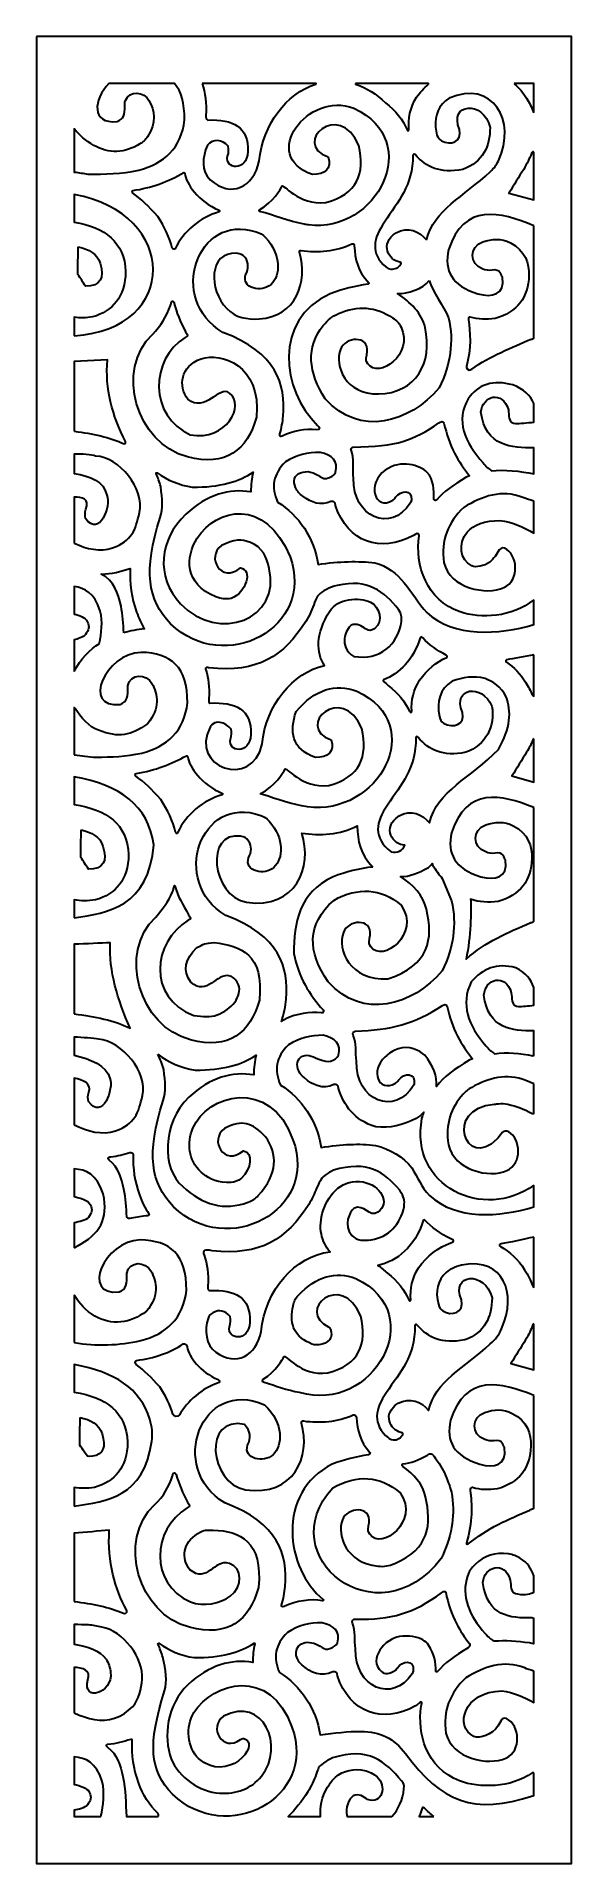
# Model space of a CAD drawing. Header units: centimetres. Extents: x 10.5 to 15.8, y -9 to 9.
import ezdxf

# ---------------------------------------------------------------- set-up
doc = ezdxf.new("R2010")
doc.units = ezdxf.units.CM
doc.header["$MEASUREMENT"] = 0
doc.layers.add('layer 1', color=7, linetype='Continuous')

msp = doc.modelspace()

# ---------------------------------------------------------------- linework, layer by layer
at = {"layer": 'layer 1', "color": 250, "lineweight": 30}
for points, knots in [([(10.48313, 9.00077), (10.48313, 9.00077), (15.75445, 9.00077), (15.75445, 9.00077), (15.75445, 9.00077), (15.75445, 9.00077), (15.75445, -9.00021), (15.75445, -9.00021), (15.75445, -9.00021), (15.75445, -9.00021), (10.48313, -9.00021), (10.48313, -9.00021), (10.48313, -9.00021), (10.48313, -9.00021), (10.48313, 9.00077), (10.48313, 9.00077)], [0, 0, 0, 0, 0.2, 0.2, 0.2, 0.2, 0.4, 0.4, 0.4, 0.4, 0.6, 0.6, 0.6, 0.6, 1, 1, 1, 1]), ([(11.19612, 8.5384), (11.19612, 8.5384), (11.84353, 8.5384), (11.84353, 8.5384), (11.84353, 8.5384), (11.90965, 8.45892), (11.94394, 8.34186), (11.94042, 8.17852), (11.94042, 8.17852), (11.91316, 7.90292), (11.73796, 7.74701), (11.49065, 7.685), (11.49065, 7.685), (11.32028, 7.64614), (11.15422, 7.6449), (10.98887, 7.64464), (10.98887, 7.64464), (10.94626, 7.65265), (10.90178, 7.65931), (10.85499, 7.66513), (10.85499, 7.66513), (10.85499, 7.66513), (10.85499, 8.08979), (10.85499, 8.08979), (10.85499, 8.08979), (10.90581, 8.02886), (10.96738, 7.97483), (11.04824, 7.9281), (11.04824, 7.9281), (11.19668, 7.84169), (11.35351, 7.8507), (11.50113, 7.94301), (11.50113, 7.94301), (11.53418, 7.96367), (11.55541, 7.982), (11.5777, 8.01409), (11.5777, 8.01409), (11.67067, 8.14796), (11.6434, 8.27449), (11.59138, 8.3712), (11.59138, 8.3712), (11.54349, 8.46022), (11.39767, 8.47279), (11.35894, 8.37133), (11.35894, 8.37133), (11.35138, 8.35149), (11.35293, 8.33662), (11.35349, 8.31592), (11.35349, 8.31592), (11.3558, 8.23113), (11.3408, 8.18866), (11.2767, 8.16394), (11.2767, 8.16394), (11.01931, 8.13683), (11.0428, 8.37731), (11.19612, 8.5384)], [0, 0, 0, 0, 0.06666667, 0.06666667, 0.06666667, 0.06666667, 0.13333333, 0.13333333, 0.13333333, 0.13333333, 0.2, 0.2, 0.2, 0.2, 0.26666667, 0.26666667, 0.26666667, 0.26666667, 0.33333333, 0.33333333, 0.33333333, 0.33333333, 0.4, 0.4, 0.4, 0.4, 0.46666667, 0.46666667, 0.46666667, 0.46666667, 0.53333333, 0.53333333, 0.53333333, 0.53333333, 0.6, 0.6, 0.6, 0.6, 0.66666667, 0.66666667, 0.66666667, 0.66666667, 0.73333333, 0.73333333, 0.73333333, 0.73333333, 0.8, 0.8, 0.8, 0.8, 0.86666667, 0.86666667, 0.86666667, 0.86666667, 1, 1, 1, 1]), ([(12.11452, 8.5384), (12.11452, 8.5384), (13.23963, 8.5384), (13.23963, 8.5384), (13.23963, 8.5384), (13.23851, 8.53421), (13.23342, 8.53023), (13.23376, 8.53178), (13.23376, 8.53178), (12.94366, 8.43702), (12.71437, 8.13679), (12.67712, 7.77493), (12.67712, 7.77493), (12.62427, 7.51754), (12.39816, 7.40356), (12.19573, 7.59015), (12.19573, 7.59015), (12.10319, 7.67544), (12.11632, 7.80926), (12.16654, 7.9297), (12.16654, 7.9297), (12.21958, 7.99573), (12.31642, 7.98896), (12.37078, 7.9208), (12.37078, 7.9208), (12.37943, 7.88423), (12.37843, 7.8633), (12.36623, 7.82076), (12.36623, 7.82076), (12.33108, 7.69806), (12.55696, 7.65998), (12.56528, 7.86732), (12.56528, 7.86732), (12.57545, 8.1117), (12.41784, 8.18799), (12.1703, 8.17761), (12.1703, 8.17761), (12.15516, 8.18521), (12.15213, 8.20317), (12.15171, 8.22149), (12.15171, 8.22149), (12.15171, 8.22149), (12.15195, 8.22228), (12.15195, 8.22228), (12.15195, 8.22228), (12.16008, 8.34301), (12.14659, 8.44853), (12.11452, 8.5384)], [0, 0, 0, 0, 0.07692308, 0.07692308, 0.07692308, 0.07692308, 0.15384615, 0.15384615, 0.15384615, 0.15384615, 0.23076923, 0.23076923, 0.23076923, 0.23076923, 0.30769231, 0.30769231, 0.30769231, 0.30769231, 0.38461538, 0.38461538, 0.38461538, 0.38461538, 0.46153846, 0.46153846, 0.46153846, 0.46153846, 0.53846154, 0.53846154, 0.53846154, 0.53846154, 0.61538462, 0.61538462, 0.61538462, 0.61538462, 0.69230769, 0.69230769, 0.69230769, 0.69230769, 0.76923077, 0.76923077, 0.76923077, 0.76923077, 0.84615385, 0.84615385, 0.84615385, 0.84615385, 1, 1, 1, 1]), ([(12.68067, 7.27751), (12.82795, 7.23886), (12.96367, 7.18282), (13.11896, 7.15232), (13.11896, 7.15232), (13.13379, 7.14939), (13.14856, 7.14699), (13.16322, 7.14504), (13.16322, 7.14504), (13.83259, 7.05655), (14.30832, 7.96927), (13.61073, 8.29522), (13.61073, 8.29522), (13.15559, 8.47185), (12.6756, 7.82049), (13.20227, 7.64124), (13.20227, 7.64124), (13.32693, 7.63808), (13.3937, 7.70051), (13.35656, 7.81389), (13.35656, 7.81389), (12.9889, 7.94736), (13.46733, 8.38585), (13.65935, 7.92567), (13.65935, 7.92567), (13.72084, 7.65127), (13.64746, 7.44667), (13.33356, 7.36647), (13.33356, 7.36647), (13.05979, 7.33009), (12.91362, 7.56356), (12.89966, 7.52448), (12.89966, 7.52448), (12.89093, 7.50005), (12.81318, 7.36879), (12.67915, 7.29378), (12.67915, 7.29378), (12.67511, 7.29115), (12.67001, 7.28133), (12.68067, 7.27751)], [0, 0, 0, 0, 0.09090909, 0.09090909, 0.09090909, 0.09090909, 0.18181818, 0.18181818, 0.18181818, 0.18181818, 0.27272727, 0.27272727, 0.27272727, 0.27272727, 0.36363636, 0.36363636, 0.36363636, 0.36363636, 0.45454545, 0.45454545, 0.45454545, 0.45454545, 0.54545455, 0.54545455, 0.54545455, 0.54545455, 0.63636364, 0.63636364, 0.63636364, 0.63636364, 0.72727273, 0.72727273, 0.72727273, 0.72727273, 0.81818182, 0.81818182, 0.81818182, 0.81818182, 1, 1, 1, 1]), ([(13.6249, 8.5384), (13.6249, 8.5384), (14.3457, 8.5384), (14.3457, 8.5384), (14.3457, 8.5384), (14.34657, 8.53418), (14.34567, 8.52958), (14.34379, 8.52862), (14.34379, 8.52862), (14.301, 8.49245), (14.26203, 8.45029), (14.22826, 8.4022), (14.22826, 8.4022), (14.16341, 8.29826), (14.14397, 8.19128), (14.15226, 8.08465), (14.15226, 8.08465), (14.14977, 8.06715), (14.14397, 8.07019), (14.1379, 8.07572), (14.1379, 8.07572), (14.09326, 8.18129), (14.02242, 8.27211), (13.92192, 8.34871), (13.92192, 8.34871), (13.82824, 8.43572), (13.73122, 8.49389), (13.63457, 8.52739), (13.63457, 8.52739), (13.62905, 8.52939), (13.62482, 8.53418), (13.6249, 8.5384)], [0, 0, 0, 0, 0.11111111, 0.11111111, 0.11111111, 0.11111111, 0.22222222, 0.22222222, 0.22222222, 0.22222222, 0.33333333, 0.33333333, 0.33333333, 0.33333333, 0.44444444, 0.44444444, 0.44444444, 0.44444444, 0.55555556, 0.55555556, 0.55555556, 0.55555556, 0.66666667, 0.66666667, 0.66666667, 0.66666667, 0.77777778, 0.77777778, 0.77777778, 0.77777778, 1, 1, 1, 1]), ([(14.32593, 6.99699), (14.25565, 7.08424), (14.14639, 7.12896), (14.02657, 7.06739), (14.02657, 7.06739), (13.85969, 6.95855), (13.95619, 6.79326), (14.06187, 6.77894), (14.06187, 6.77894), (14.06898, 6.77861), (14.08045, 6.77174), (14.07163, 6.75668), (14.07163, 6.75668), (14.05029, 6.72311), (14.01529, 6.70665), (13.97466, 6.70876), (13.97466, 6.70876), (13.95179, 6.70993), (13.94335, 6.71583), (13.92621, 6.73027), (13.92621, 6.73027), (13.76905, 6.86256), (13.80129, 7.01689), (13.9122, 7.17197), (13.9122, 7.17197), (14.04587, 7.37832), (14.19015, 7.52529), (14.19206, 7.83004), (14.19206, 7.83004), (14.1951, 7.8394), (14.20124, 7.84421), (14.21454, 7.83718), (14.21454, 7.83718), (14.32454, 7.7149), (14.45276, 7.64691), (14.68535, 7.69226), (14.68535, 7.69226), (14.8822, 7.76541), (14.9501, 7.91592), (14.95279, 8.10558), (14.95279, 8.10558), (14.88432, 8.37802), (14.54129, 8.34619), (14.6513, 8.08614), (14.6513, 8.08614), (14.67935, 7.96358), (14.56124, 7.92148), (14.47432, 7.97425), (14.47432, 7.97425), (14.42692, 8.00303), (14.41963, 8.04946), (14.41558, 8.10898), (14.41558, 8.10898), (14.40741, 8.22885), (14.44413, 8.32711), (14.54919, 8.39248), (14.54919, 8.39248), (14.96926, 8.57973), (15.22213, 8.17623), (15.03499, 7.77662), (15.03499, 7.77662), (15.01392, 7.73165), (14.99232, 7.70599), (14.95654, 7.67175), (14.95654, 7.67175), (14.69368, 7.42011), (14.395, 7.29419), (14.32593, 6.99699)], [0, 0, 0, 0, 0.05555556, 0.05555556, 0.05555556, 0.05555556, 0.11111111, 0.11111111, 0.11111111, 0.11111111, 0.16666667, 0.16666667, 0.16666667, 0.16666667, 0.22222222, 0.22222222, 0.22222222, 0.22222222, 0.27777778, 0.27777778, 0.27777778, 0.27777778, 0.33333333, 0.33333333, 0.33333333, 0.33333333, 0.38888889, 0.38888889, 0.38888889, 0.38888889, 0.44444444, 0.44444444, 0.44444444, 0.44444444, 0.5, 0.5, 0.5, 0.5, 0.55555556, 0.55555556, 0.55555556, 0.55555556, 0.61111111, 0.61111111, 0.61111111, 0.61111111, 0.66666667, 0.66666667, 0.66666667, 0.66666667, 0.72222222, 0.72222222, 0.72222222, 0.72222222, 0.77777778, 0.77777778, 0.77777778, 0.77777778, 0.83333333, 0.83333333, 0.83333333, 0.83333333, 0.88888889, 0.88888889, 0.88888889, 0.88888889, 1, 1, 1, 1]), ([(15.19037, 8.5384), (15.19037, 8.5384), (15.38258, 8.5384), (15.38258, 8.5384), (15.38258, 8.5384), (15.38258, 8.5384), (15.38258, 8.25424), (15.38258, 8.25424), (15.38258, 8.25424), (15.37982, 8.25608), (15.37714, 8.26027), (15.37585, 8.26375), (15.37585, 8.26375), (15.36053, 8.30613), (15.33962, 8.34869), (15.31261, 8.39248), (15.31261, 8.39248), (15.27853, 8.44704), (15.23851, 8.49373), (15.19421, 8.53291), (15.19421, 8.53291), (15.19195, 8.53495), (15.19079, 8.53678), (15.19037, 8.5384)], [0, 0, 0, 0, 0.14285714, 0.14285714, 0.14285714, 0.14285714, 0.28571429, 0.28571429, 0.28571429, 0.28571429, 0.42857143, 0.42857143, 0.42857143, 0.42857143, 0.57142857, 0.57142857, 0.57142857, 0.57142857, 0.71428571, 0.71428571, 0.71428571, 0.71428571, 1, 1, 1, 1]), ([(15.38258, 7.86299), (15.38258, 7.86299), (15.38258, 7.39166), (15.38258, 7.39166), (15.38258, 7.39166), (15.38258, 7.39166), (15.13756, 7.45887), (15.13756, 7.45887), (15.13756, 7.45887), (15.18619, 7.53666), (15.23481, 7.61447), (15.28345, 7.69226), (15.28345, 7.69226), (15.31472, 7.74553), (15.3409, 7.79761), (15.36108, 7.84903), (15.36108, 7.84903), (15.37192, 7.86527), (15.37836, 7.86669), (15.38258, 7.86299)], [0, 0, 0, 0, 0.16666667, 0.16666667, 0.16666667, 0.16666667, 0.33333333, 0.33333333, 0.33333333, 0.33333333, 0.5, 0.5, 0.5, 0.5, 0.66666667, 0.66666667, 0.66666667, 0.66666667, 1, 1, 1, 1]), ([(11.82091, 6.91581), (11.83088, 6.90471), (11.84059, 6.89945), (11.85, 6.90924), (11.85, 6.90924), (11.92709, 7.08069), (12.10037, 7.22237), (12.28145, 7.27248), (12.28145, 7.27248), (12.29338, 7.2759), (12.28597, 7.28622), (12.28182, 7.28861), (12.28182, 7.28861), (12.07759, 7.37742), (11.95431, 7.55207), (11.94402, 7.65194), (11.94402, 7.65194), (11.94387, 7.65878), (11.93599, 7.65955), (11.93476, 7.65971), (11.93476, 7.65971), (11.77919, 7.56985), (11.61235, 7.50946), (11.43267, 7.48391), (11.43267, 7.48391), (11.42336, 7.47996), (11.42616, 7.46687), (11.42948, 7.46132), (11.42948, 7.46132), (11.50876, 7.40235), (11.59092, 7.32642), (11.67738, 7.22759), (11.67738, 7.22759), (11.74455, 7.12735), (11.79238, 7.02343), (11.82091, 6.91581)], [0, 0, 0, 0, 0.1, 0.1, 0.1, 0.1, 0.2, 0.2, 0.2, 0.2, 0.3, 0.3, 0.3, 0.3, 0.4, 0.4, 0.4, 0.4, 0.5, 0.5, 0.5, 0.5, 0.6, 0.6, 0.6, 0.6, 0.7, 0.7, 0.7, 0.7, 0.8, 0.8, 0.8, 0.8, 1, 1, 1, 1]), ([(10.85499, 6.05153), (10.85499, 6.05153), (10.85499, 6.23488), (10.85499, 6.23488), (10.85499, 6.23488), (10.91101, 6.22733), (10.9704, 6.2265), (11.03604, 6.23821), (11.03604, 6.23821), (11.23546, 6.29607), (11.35601, 6.43278), (11.36128, 6.68479), (11.36128, 6.68479), (11.34915, 6.97541), (11.15885, 7.12054), (10.85499, 7.17296), (10.85499, 7.17296), (10.85499, 7.17296), (10.85499, 7.44516), (10.85499, 7.44516), (10.85499, 7.44516), (11.88093, 7.25729), (11.90137, 6.12239), (10.85499, 6.05153)], [0, 0, 0, 0, 0.14285714, 0.14285714, 0.14285714, 0.14285714, 0.28571429, 0.28571429, 0.28571429, 0.28571429, 0.42857143, 0.42857143, 0.42857143, 0.42857143, 0.57142857, 0.57142857, 0.57142857, 0.57142857, 0.71428571, 0.71428571, 0.71428571, 0.71428571, 1, 1, 1, 1]), ([(13.75751, 6.57294), (13.64843, 6.68545), (13.62175, 6.80663), (13.61436, 6.94005), (13.61436, 6.94005), (13.61427, 6.96093), (13.59686, 6.96083), (13.59156, 6.957), (13.59156, 6.957), (13.43463, 6.88195), (13.25547, 6.86987), (13.08961, 6.89357), (13.08961, 6.89357), (13.07553, 6.89711), (13.07133, 6.88601), (13.07328, 6.87664), (13.07328, 6.87664), (13.16142, 6.57915), (13.04057, 6.24161), (12.67654, 6.21886), (12.67654, 6.21886), (12.5578, 6.21144), (12.44371, 6.23126), (12.35736, 6.32026), (12.35736, 6.32026), (12.17634, 6.50683), (12.17848, 6.88001), (12.45437, 6.86625), (12.45437, 6.86625), (12.49469, 6.85801), (12.51237, 6.85579), (12.54017, 6.82397), (12.54017, 6.82397), (12.57462, 6.76931), (12.57578, 6.71243), (12.54365, 6.65332), (12.54365, 6.65332), (12.49716, 6.51708), (12.70645, 6.47502), (12.79396, 6.55848), (12.79396, 6.55848), (12.88482, 6.64514), (12.90177, 6.8456), (12.73915, 7.02203), (12.73915, 7.02203), (12.71083, 7.05277), (12.68809, 7.0628), (12.64807, 7.07601), (12.64807, 7.07601), (12.06509, 7.26874), (11.76982, 6.41235), (12.31856, 6.08515), (12.31856, 6.08515), (12.84656, 5.88936), (12.94293, 5.57166), (12.91352, 5.26144), (12.91352, 5.26144), (12.90823, 5.20328), (12.89798, 5.14365), (12.88103, 5.08495), (12.88103, 5.08495), (12.878, 5.07511), (12.87919, 5.05394), (12.90475, 5.0635), (12.90475, 5.0635), (13.01213, 5.11666), (13.13097, 5.1376), (13.24095, 5.12602), (13.24095, 5.12602), (13.28502, 5.11905), (13.27161, 5.15329), (13.25146, 5.16975), (13.25146, 5.16975), (12.89612, 5.52133), (12.80896, 6.20518), (13.37733, 6.46691), (13.37733, 6.46691), (13.4988, 6.51048), (13.62268, 6.54446), (13.75114, 6.56011), (13.75114, 6.56011), (13.76263, 6.56154), (13.75856, 6.57168), (13.75751, 6.57294)], [0, 0, 0, 0, 0.04545455, 0.04545455, 0.04545455, 0.04545455, 0.09090909, 0.09090909, 0.09090909, 0.09090909, 0.13636364, 0.13636364, 0.13636364, 0.13636364, 0.18181818, 0.18181818, 0.18181818, 0.18181818, 0.22727273, 0.22727273, 0.22727273, 0.22727273, 0.27272727, 0.27272727, 0.27272727, 0.27272727, 0.31818182, 0.31818182, 0.31818182, 0.31818182, 0.36363636, 0.36363636, 0.36363636, 0.36363636, 0.40909091, 0.40909091, 0.40909091, 0.40909091, 0.45454545, 0.45454545, 0.45454545, 0.45454545, 0.5, 0.5, 0.5, 0.5, 0.54545455, 0.54545455, 0.54545455, 0.54545455, 0.59090909, 0.59090909, 0.59090909, 0.59090909, 0.63636364, 0.63636364, 0.63636364, 0.63636364, 0.68181818, 0.68181818, 0.68181818, 0.68181818, 0.72727273, 0.72727273, 0.72727273, 0.72727273, 0.77272727, 0.77272727, 0.77272727, 0.77272727, 0.81818182, 0.81818182, 0.81818182, 0.81818182, 0.86363636, 0.86363636, 0.86363636, 0.86363636, 0.90909091, 0.90909091, 0.90909091, 0.90909091, 1, 1, 1, 1]), ([(15.38258, 7.13674), (15.38258, 7.13674), (15.38258, 6.02916), (15.38258, 6.02916), (15.38258, 6.02916), (15.37544, 6.02322), (15.36829, 6.0174), (15.35875, 6.01978), (15.35875, 6.01978), (15.16851, 5.93743), (14.94869, 5.85192), (14.77113, 5.72231), (14.77113, 5.72231), (14.72932, 5.69265), (14.71901, 5.74409), (14.71929, 5.74852), (14.71929, 5.74852), (14.76718, 5.92171), (14.75937, 6.09823), (14.73891, 6.20961), (14.73891, 6.20961), (14.73642, 6.22015), (14.73966, 6.24017), (14.75777, 6.2364), (14.75777, 6.2364), (14.83548, 6.21384), (14.91658, 6.21064), (15.00141, 6.22378), (15.00141, 6.22378), (15.21926, 6.27897), (15.33027, 6.4357), (15.3349, 6.64455), (15.3349, 6.64455), (15.33754, 6.76262), (15.30058, 6.89486), (15.15215, 6.96775), (15.15215, 6.96775), (15.06137, 7.01718), (14.9706, 7.00583), (14.87986, 6.97748), (14.87986, 6.97748), (14.74876, 6.92959), (14.74391, 6.75955), (14.87986, 6.71004), (14.87986, 6.71004), (14.9072, 6.69841), (14.94361, 6.69254), (14.97278, 6.69815), (14.97278, 6.69815), (15.05649, 6.71423), (15.05947, 6.6502), (15.07434, 6.62737), (15.07434, 6.62737), (15.10336, 6.45717), (14.97153, 6.42583), (14.83122, 6.46691), (14.83122, 6.46691), (14.57691, 6.54534), (14.49549, 6.6955), (14.54432, 6.89968), (14.54432, 6.89968), (14.69354, 7.36798), (15.05237, 7.27346), (15.38258, 7.13674)], [0, 0, 0, 0, 0.05882353, 0.05882353, 0.05882353, 0.05882353, 0.11764706, 0.11764706, 0.11764706, 0.11764706, 0.17647059, 0.17647059, 0.17647059, 0.17647059, 0.23529412, 0.23529412, 0.23529412, 0.23529412, 0.29411765, 0.29411765, 0.29411765, 0.29411765, 0.35294118, 0.35294118, 0.35294118, 0.35294118, 0.41176471, 0.41176471, 0.41176471, 0.41176471, 0.47058824, 0.47058824, 0.47058824, 0.47058824, 0.52941176, 0.52941176, 0.52941176, 0.52941176, 0.58823529, 0.58823529, 0.58823529, 0.58823529, 0.64705882, 0.64705882, 0.64705882, 0.64705882, 0.70588235, 0.70588235, 0.70588235, 0.70588235, 0.76470588, 0.76470588, 0.76470588, 0.76470588, 0.82352941, 0.82352941, 0.82352941, 0.82352941, 0.88235294, 0.88235294, 0.88235294, 0.88235294, 1, 1, 1, 1]), ([(10.89284, 6.92752), (10.89203, 6.83689), (10.89122, 6.74629), (10.89042, 6.65567), (10.89042, 6.65567), (10.9155, 6.61764), (10.94058, 6.57962), (10.96566, 6.5416), (10.96566, 6.5416), (11.11351, 6.54008), (11.15515, 6.61998), (11.10886, 6.76732), (11.10886, 6.76732), (11.08054, 6.86079), (10.99882, 6.90527), (10.89284, 6.92752)], [0, 0, 0, 0, 0.2, 0.2, 0.2, 0.2, 0.4, 0.4, 0.4, 0.4, 0.6, 0.6, 0.6, 0.6, 1, 1, 1, 1]), ([(14.35266, 6.59679), (14.29012, 6.51269), (14.13999, 6.46692), (14.03956, 6.46818), (14.03956, 6.46818), (14.16573, 6.38445), (14.28161, 6.27385), (14.31142, 6.13392), (14.31142, 6.13392), (14.39299, 5.786), (14.21878, 5.48531), (13.85254, 5.47868), (13.85254, 5.47868), (13.52604, 5.47271), (13.41695, 5.75704), (13.4778, 5.91796), (13.4778, 5.91796), (13.52506, 6.04294), (13.75811, 6.06244), (13.74163, 5.88956), (13.74163, 5.88956), (13.73801, 5.85142), (13.71605, 5.82131), (13.74688, 5.77642), (13.74688, 5.77642), (13.85442, 5.61989), (14.20137, 5.87195), (14.07514, 6.13855), (14.07514, 6.13855), (14.05494, 6.18121), (14.03091, 6.20119), (13.99229, 6.22775), (13.99229, 6.22775), (13.82707, 6.34137), (13.64884, 6.35341), (13.45858, 6.2712), (13.45858, 6.2712), (13.3921, 6.24249), (13.35459, 6.21155), (13.30903, 6.15458), (13.30903, 6.15458), (13.13516, 5.93717), (13.1602, 5.69413), (13.32869, 5.43118), (13.32869, 5.43118), (13.66677, 5.0496), (14.15908, 5.1969), (14.45195, 5.53816), (14.45195, 5.53816), (14.56112, 5.76519), (14.59697, 5.99516), (14.54432, 6.22865), (14.54432, 6.22865), (14.49604, 6.3452), (14.38333, 6.48849), (14.35266, 6.59679)], [0, 0, 0, 0, 0.06666667, 0.06666667, 0.06666667, 0.06666667, 0.13333333, 0.13333333, 0.13333333, 0.13333333, 0.2, 0.2, 0.2, 0.2, 0.26666667, 0.26666667, 0.26666667, 0.26666667, 0.33333333, 0.33333333, 0.33333333, 0.33333333, 0.4, 0.4, 0.4, 0.4, 0.46666667, 0.46666667, 0.46666667, 0.46666667, 0.53333333, 0.53333333, 0.53333333, 0.53333333, 0.6, 0.6, 0.6, 0.6, 0.66666667, 0.66666667, 0.66666667, 0.66666667, 0.73333333, 0.73333333, 0.73333333, 0.73333333, 0.8, 0.8, 0.8, 0.8, 0.86666667, 0.86666667, 0.86666667, 0.86666667, 1, 1, 1, 1]), ([(11.83543, 6.38425), (11.82371, 6.4052), (11.81355, 6.38492), (11.81253, 6.38211), (11.81253, 6.38211), (11.80979, 6.37194), (11.80693, 6.36179), (11.80391, 6.35158), (11.80391, 6.35158), (11.76515, 6.2411), (11.70614, 6.14751), (11.6287, 6.06931), (11.6287, 6.06931), (11.25259, 5.71887), (11.46449, 4.98706), (11.97183, 4.85996), (11.97183, 4.85996), (12.34725, 4.75919), (12.56056, 4.9246), (12.65071, 5.25171), (12.65071, 5.25171), (12.70099, 5.76104), (12.29705, 5.89415), (12.10563, 5.82597), (12.10563, 5.82597), (11.90033, 5.75287), (11.87706, 5.55672), (11.97428, 5.42693), (11.97428, 5.42693), (12.14774, 5.28621), (12.27921, 5.5657), (12.38476, 5.48777), (12.38476, 5.48777), (12.54297, 5.37096), (12.35438, 5.01087), (11.99856, 5.07651), (11.99856, 5.07651), (11.59006, 5.25871), (11.59956, 5.82204), (11.94925, 6.03691), (11.94925, 6.03691), (11.98283, 6.05752), (11.97005, 6.05723), (11.95186, 6.09172), (11.95186, 6.09172), (11.90204, 6.18613), (11.86145, 6.28319), (11.83543, 6.38425)], [0, 0, 0, 0, 0.07692308, 0.07692308, 0.07692308, 0.07692308, 0.15384615, 0.15384615, 0.15384615, 0.15384615, 0.23076923, 0.23076923, 0.23076923, 0.23076923, 0.30769231, 0.30769231, 0.30769231, 0.30769231, 0.38461538, 0.38461538, 0.38461538, 0.38461538, 0.46153846, 0.46153846, 0.46153846, 0.46153846, 0.53846154, 0.53846154, 0.53846154, 0.53846154, 0.61538462, 0.61538462, 0.61538462, 0.61538462, 0.69230769, 0.69230769, 0.69230769, 0.69230769, 0.76923077, 0.76923077, 0.76923077, 0.76923077, 0.84615385, 0.84615385, 0.84615385, 0.84615385, 1, 1, 1, 1]), ([(10.85499, 5.11112), (10.85499, 5.11112), (10.85499, 5.79763), (10.85499, 5.79763), (10.85499, 5.79763), (10.85499, 5.79763), (11.18097, 5.81625), (11.18097, 5.81625), (11.18097, 5.81625), (11.15718, 5.53285), (11.23073, 5.26041), (11.35949, 5.0106), (11.35949, 5.0106), (11.36429, 4.99774), (11.36022, 4.98975), (11.34767, 4.98697), (11.34767, 4.98697), (11.20566, 5.05314), (11.03524, 5.08763), (10.85499, 5.11112)], [0, 0, 0, 0, 0.16666667, 0.16666667, 0.16666667, 0.16666667, 0.33333333, 0.33333333, 0.33333333, 0.33333333, 0.5, 0.5, 0.5, 0.5, 0.66666667, 0.66666667, 0.66666667, 0.66666667, 1, 1, 1, 1]), ([(15.38258, 5.38432), (15.38258, 5.38432), (15.38258, 5.20097), (15.38258, 5.20097), (15.38258, 5.20097), (15.32229, 5.1949), (15.24024, 5.18683), (15.20267, 5.18802), (15.20267, 5.18802), (15.17446, 5.18862), (15.14866, 5.20515), (15.1398, 5.24124), (15.1398, 5.24124), (15.13737, 5.26864), (15.13495, 5.29607), (15.13254, 5.32348), (15.13254, 5.32348), (15.07441, 5.52121), (14.87637, 5.46112), (14.86284, 5.3005), (14.86284, 5.3005), (14.9036, 4.96191), (15.17224, 4.94503), (15.38258, 4.94709), (15.38258, 4.94709), (15.38258, 4.94709), (15.38258, 4.69313), (15.38258, 4.69313), (15.38258, 4.69313), (15.25565, 4.71749), (15.08397, 4.73699), (14.96612, 4.72249), (14.96612, 4.72249), (14.93958, 4.74136), (14.91176, 4.76631), (14.88299, 4.79894), (14.88299, 4.79894), (14.70542, 5.00049), (14.60712, 5.22179), (14.73737, 5.42998), (14.73737, 5.42998), (14.8274, 5.57391), (14.98777, 5.62134), (15.17668, 5.56832), (15.17668, 5.56832), (15.28351, 5.526), (15.35242, 5.46206), (15.38258, 5.38432)], [0, 0, 0, 0, 0.07692308, 0.07692308, 0.07692308, 0.07692308, 0.15384615, 0.15384615, 0.15384615, 0.15384615, 0.23076923, 0.23076923, 0.23076923, 0.23076923, 0.30769231, 0.30769231, 0.30769231, 0.30769231, 0.38461538, 0.38461538, 0.38461538, 0.38461538, 0.46153846, 0.46153846, 0.46153846, 0.46153846, 0.53846154, 0.53846154, 0.53846154, 0.53846154, 0.61538462, 0.61538462, 0.61538462, 0.61538462, 0.69230769, 0.69230769, 0.69230769, 0.69230769, 0.76923077, 0.76923077, 0.76923077, 0.76923077, 0.84615385, 0.84615385, 0.84615385, 0.84615385, 1, 1, 1, 1]), ([(14.45441, 5.19782), (14.4523, 5.19639), (14.45019, 5.19498), (14.4481, 5.19357), (14.4481, 5.19357), (14.18726, 5.01798), (14.04596, 4.96353), (13.59883, 4.95449), (13.59883, 4.95449), (13.59108, 4.95418), (13.57643, 4.94197), (13.58259, 4.92855), (13.58259, 4.92855), (13.61825, 4.84422), (13.59624, 4.73802), (13.6062, 4.64845), (13.6062, 4.64845), (13.59783, 4.26678), (13.97577, 4.10576), (14.16526, 4.40337), (14.16526, 4.40337), (14.17296, 4.41546), (14.17566, 4.42259), (14.17672, 4.4371), (14.17672, 4.4371), (14.18449, 4.54113), (14.07147, 4.53129), (14.02207, 4.46226), (14.02207, 4.46226), (14.01249, 4.44889), (14.0097, 4.44262), (13.99529, 4.43343), (13.99529, 4.43343), (13.81609, 4.31909), (13.73333, 4.59652), (13.91887, 4.72655), (13.91887, 4.72655), (14.0739, 4.84047), (14.26123, 4.77429), (14.33044, 4.70969), (14.33044, 4.70969), (14.40217, 4.62393), (14.39792, 4.5344), (14.39744, 4.44714), (14.39744, 4.44714), (14.39829, 4.4371), (14.40652, 4.41822), (14.4263, 4.43704), (14.4263, 4.43704), (14.49617, 4.51653), (14.58697, 4.57889), (14.7168, 4.65803), (14.7168, 4.65803), (14.72806, 4.66253), (14.73928, 4.66678), (14.7505, 4.67083), (14.7505, 4.67083), (14.69617, 4.74124), (14.64539, 4.81522), (14.60146, 4.89603), (14.60146, 4.89603), (14.5574, 4.98475), (14.52274, 5.08325), (14.49828, 5.19154), (14.49828, 5.19154), (14.49356, 5.19665), (14.49071, 5.22032), (14.45441, 5.19782)], [0, 0, 0, 0, 0.05555556, 0.05555556, 0.05555556, 0.05555556, 0.11111111, 0.11111111, 0.11111111, 0.11111111, 0.16666667, 0.16666667, 0.16666667, 0.16666667, 0.22222222, 0.22222222, 0.22222222, 0.22222222, 0.27777778, 0.27777778, 0.27777778, 0.27777778, 0.33333333, 0.33333333, 0.33333333, 0.33333333, 0.38888889, 0.38888889, 0.38888889, 0.38888889, 0.44444444, 0.44444444, 0.44444444, 0.44444444, 0.5, 0.5, 0.5, 0.5, 0.55555556, 0.55555556, 0.55555556, 0.55555556, 0.61111111, 0.61111111, 0.61111111, 0.61111111, 0.66666667, 0.66666667, 0.66666667, 0.66666667, 0.72222222, 0.72222222, 0.72222222, 0.72222222, 0.77777778, 0.77777778, 0.77777778, 0.77777778, 0.83333333, 0.83333333, 0.83333333, 0.83333333, 0.88888889, 0.88888889, 0.88888889, 0.88888889, 1, 1, 1, 1]), ([(10.85499, 4.00736), (10.85499, 4.00736), (10.85499, 4.46085), (10.85499, 4.46085), (10.85499, 4.46085), (10.92804, 4.46348), (11.0138, 4.4469), (10.96808, 4.34265), (10.96808, 4.34265), (10.95921, 4.30867), (10.95839, 4.27793), (10.96566, 4.25041), (10.96566, 4.25041), (11.10645, 4.05994), (11.21831, 4.3788), (11.17682, 4.48098), (11.17682, 4.48098), (11.14478, 4.6201), (11.015, 4.67078), (10.85499, 4.69409), (10.85499, 4.69409), (10.85499, 4.69409), (10.85499, 4.88617), (10.85499, 4.88617), (10.85499, 4.88617), (10.93192, 4.88545), (11.02326, 4.88404), (11.06504, 4.86713), (11.06504, 4.86713), (11.29848, 4.85875), (11.55032, 4.5418), (11.49782, 4.31037), (11.49782, 4.31037), (11.45788, 4.13423), (11.42439, 4.03265), (11.23294, 3.9627), (11.23294, 3.9627), (11.10695, 3.92159), (10.98096, 3.95154), (10.85499, 4.00736)], [0, 0, 0, 0, 0.09090909, 0.09090909, 0.09090909, 0.09090909, 0.18181818, 0.18181818, 0.18181818, 0.18181818, 0.27272727, 0.27272727, 0.27272727, 0.27272727, 0.36363636, 0.36363636, 0.36363636, 0.36363636, 0.45454545, 0.45454545, 0.45454545, 0.45454545, 0.54545455, 0.54545455, 0.54545455, 0.54545455, 0.63636364, 0.63636364, 0.63636364, 0.63636364, 0.72727273, 0.72727273, 0.72727273, 0.72727273, 0.81818182, 0.81818182, 0.81818182, 0.81818182, 1, 1, 1, 1]), ([(15.38258, 3.44939), (15.38258, 3.44939), (15.38258, 3.20625), (15.38258, 3.20625), (15.38258, 3.20625), (15.03736, 3.10349), (14.59404, 3.07813), (14.32781, 3.32571), (14.32781, 3.32571), (14.17377, 3.50359), (14.0607, 3.76055), (13.81757, 3.81364), (13.81757, 3.81364), (13.65766, 3.83642), (13.46187, 3.82894), (13.25762, 3.79918), (13.25762, 3.79918), (13.22151, 4.05734), (13.06622, 4.28552), (12.85737, 4.41384), (12.85737, 4.41384), (12.79321, 4.55962), (12.81191, 4.68917), (12.9371, 4.8088), (12.9371, 4.8088), (13.04354, 4.87787), (13.15405, 4.90572), (13.27993, 4.90363), (13.27993, 4.90363), (13.39839, 4.87341), (13.46039, 4.82029), (13.42824, 4.70667), (13.42824, 4.70667), (13.41433, 4.67636), (13.38523, 4.65659), (13.34094, 4.64732), (13.34094, 4.64732), (13.31598, 4.64213), (13.30985, 4.64651), (13.28794, 4.65913), (13.28794, 4.65913), (13.25317, 4.67916), (13.2204, 4.69998), (13.18259, 4.71009), (13.18259, 4.71009), (13.1556, 4.7173), (13.11137, 4.7135), (13.08486, 4.70273), (13.08486, 4.70273), (13.01753, 4.67536), (13.009, 4.61919), (13.03544, 4.55791), (13.03544, 4.55791), (13.05141, 4.52094), (13.07555, 4.49453), (13.10816, 4.47129), (13.10816, 4.47129), (13.1926, 4.41114), (13.2829, 4.3702), (13.38446, 4.41977), (13.38446, 4.41977), (13.41066, 4.42349), (13.42764, 4.41396), (13.42824, 4.38088), (13.42824, 4.38088), (13.55235, 4.017), (13.86776, 3.90867), (14.19651, 4.08427), (14.19651, 4.08427), (14.2159, 4.09336), (14.25512, 4.12417), (14.25236, 4.08419), (14.25236, 4.08419), (14.20972, 3.78977), (14.32764, 3.44428), (14.65662, 3.33345), (14.65662, 3.33345), (14.86234, 3.25745), (15.16511, 3.28069), (15.38258, 3.44939)], [0, 0, 0, 0, 0.04761905, 0.04761905, 0.04761905, 0.04761905, 0.0952381, 0.0952381, 0.0952381, 0.0952381, 0.14285714, 0.14285714, 0.14285714, 0.14285714, 0.19047619, 0.19047619, 0.19047619, 0.19047619, 0.23809524, 0.23809524, 0.23809524, 0.23809524, 0.28571429, 0.28571429, 0.28571429, 0.28571429, 0.33333333, 0.33333333, 0.33333333, 0.33333333, 0.38095238, 0.38095238, 0.38095238, 0.38095238, 0.42857143, 0.42857143, 0.42857143, 0.42857143, 0.47619048, 0.47619048, 0.47619048, 0.47619048, 0.52380952, 0.52380952, 0.52380952, 0.52380952, 0.57142857, 0.57142857, 0.57142857, 0.57142857, 0.61904762, 0.61904762, 0.61904762, 0.61904762, 0.66666667, 0.66666667, 0.66666667, 0.66666667, 0.71428571, 0.71428571, 0.71428571, 0.71428571, 0.76190476, 0.76190476, 0.76190476, 0.76190476, 0.80952381, 0.80952381, 0.80952381, 0.80952381, 0.85714286, 0.85714286, 0.85714286, 0.85714286, 0.9047619, 0.9047619, 0.9047619, 0.9047619, 1, 1, 1, 1]), ([(11.66059, 4.69269), (11.67939, 4.6541), (11.69495, 4.61188), (11.70689, 4.56565), (11.70689, 4.56565), (11.72357, 4.43995), (11.73057, 4.35623), (11.70139, 4.26288), (11.70139, 4.26288), (11.53555, 3.73235), (11.57616, 3.45276), (11.80414, 3.21387), (11.80414, 3.21387), (12.33847, 2.7015), (13.23488, 3.17765), (12.98088, 3.87517), (12.98088, 3.87517), (12.73312, 4.46721), (12.25582, 4.35372), (12.06679, 4.05679), (12.06679, 4.05679), (11.94919, 3.87208), (11.93864, 3.60952), (12.24863, 3.47928), (12.24863, 3.47928), (12.30455, 3.46246), (12.34632, 3.452), (12.4018, 3.46403), (12.4018, 3.46403), (12.5482, 3.51977), (12.61924, 3.74687), (12.49217, 3.76563), (12.49217, 3.76563), (12.30271, 3.60919), (12.14952, 3.86926), (12.3062, 3.98451), (12.3062, 3.98451), (12.42987, 4.04915), (12.50278, 4.0494), (12.59234, 4.01426), (12.59234, 4.01426), (12.70793, 3.96889), (12.75052, 3.87552), (12.77678, 3.76006), (12.77678, 3.76006), (12.89076, 3.25893), (12.28204, 3.02208), (11.90022, 3.40965), (11.90022, 3.40965), (11.65567, 3.68709), (11.68999, 4.04138), (11.95489, 4.29335), (11.95489, 4.29335), (12.16137, 4.48976), (12.38834, 4.54846), (12.59454, 4.5138), (12.59454, 4.5138), (12.59576, 4.58496), (12.60251, 4.6499), (12.61753, 4.70969), (12.61753, 4.70969), (12.48188, 4.61678), (12.28917, 4.55786), (12.01804, 4.56062), (12.01804, 4.56062), (11.88548, 4.58048), (11.77451, 4.63061), (11.67176, 4.70073), (11.67176, 4.70073), (11.66225, 4.70381), (11.65854, 4.70112), (11.66059, 4.69269)], [0, 0, 0, 0, 0.05263158, 0.05263158, 0.05263158, 0.05263158, 0.10526316, 0.10526316, 0.10526316, 0.10526316, 0.15789474, 0.15789474, 0.15789474, 0.15789474, 0.21052632, 0.21052632, 0.21052632, 0.21052632, 0.26315789, 0.26315789, 0.26315789, 0.26315789, 0.31578947, 0.31578947, 0.31578947, 0.31578947, 0.36842105, 0.36842105, 0.36842105, 0.36842105, 0.42105263, 0.42105263, 0.42105263, 0.42105263, 0.47368421, 0.47368421, 0.47368421, 0.47368421, 0.52631579, 0.52631579, 0.52631579, 0.52631579, 0.57894737, 0.57894737, 0.57894737, 0.57894737, 0.63157895, 0.63157895, 0.63157895, 0.63157895, 0.68421053, 0.68421053, 0.68421053, 0.68421053, 0.73684211, 0.73684211, 0.73684211, 0.73684211, 0.78947368, 0.78947368, 0.78947368, 0.78947368, 0.84210526, 0.84210526, 0.84210526, 0.84210526, 0.89473684, 0.89473684, 0.89473684, 0.89473684, 1, 1, 1, 1]), ([(15.38258, 4.42144), (15.38258, 4.42144), (15.38258, 4.1069), (15.38258, 4.1069), (15.38258, 4.1069), (15.2827, 4.16899), (15.17185, 4.21581), (15.04993, 4.23255), (15.04993, 4.23255), (14.90058, 4.23245), (14.78852, 4.18884), (14.72816, 4.11737), (14.72816, 4.11737), (14.63398, 4.00588), (14.65476, 3.84163), (14.77272, 3.78518), (14.77272, 3.78518), (14.81356, 3.76583), (14.89246, 3.78081), (14.94948, 3.82292), (14.94948, 3.82292), (14.99072, 3.85339), (15.01785, 3.89922), (15.04179, 3.94363), (15.04179, 3.94363), (15.05212, 3.95367), (15.07055, 3.96451), (15.0931, 3.96124), (15.0931, 3.96124), (15.22535, 3.89987), (15.24918, 3.64418), (15.08893, 3.57134), (15.08893, 3.57134), (14.9151, 3.49232), (14.55584, 3.56369), (14.498, 3.81683), (14.498, 3.81683), (14.46313, 4.03618), (14.53969, 4.21328), (14.69248, 4.36142), (14.69248, 4.36142), (14.87646, 4.47282), (15.06611, 4.54171), (15.27601, 4.45868), (15.27601, 4.45868), (15.2957, 4.44993), (15.34416, 4.43452), (15.38258, 4.42144)], [0, 0, 0, 0, 0.07692308, 0.07692308, 0.07692308, 0.07692308, 0.15384615, 0.15384615, 0.15384615, 0.15384615, 0.23076923, 0.23076923, 0.23076923, 0.23076923, 0.30769231, 0.30769231, 0.30769231, 0.30769231, 0.38461538, 0.38461538, 0.38461538, 0.38461538, 0.46153846, 0.46153846, 0.46153846, 0.46153846, 0.53846154, 0.53846154, 0.53846154, 0.53846154, 0.61538462, 0.61538462, 0.61538462, 0.61538462, 0.69230769, 0.69230769, 0.69230769, 0.69230769, 0.76923077, 0.76923077, 0.76923077, 0.76923077, 0.84615385, 0.84615385, 0.84615385, 0.84615385, 1, 1, 1, 1]), ([(11.34297, 3.12392), (11.40759, 3.14387), (11.47522, 3.15831), (11.54626, 3.16633), (11.54626, 3.16633), (11.51519, 3.21616), (11.48912, 3.27087), (11.46862, 3.33058), (11.46862, 3.33058), (11.41627, 3.474), (11.40022, 3.61336), (11.40661, 3.75929), (11.40661, 3.75929), (11.31113, 3.72972), (11.22588, 3.70304), (11.1186, 3.70498), (11.1186, 3.70498), (11.25466, 3.63241), (11.28312, 3.51979), (11.3156, 3.38892), (11.3156, 3.38892), (11.33445, 3.30118), (11.33932, 3.21239), (11.34297, 3.12392)], [0, 0, 0, 0, 0.14285714, 0.14285714, 0.14285714, 0.14285714, 0.28571429, 0.28571429, 0.28571429, 0.28571429, 0.42857143, 0.42857143, 0.42857143, 0.42857143, 0.57142857, 0.57142857, 0.57142857, 0.57142857, 0.71428571, 0.71428571, 0.71428571, 0.71428571, 1, 1, 1, 1]), ([(12.19153, 2.43311), (12.17875, 2.4365), (12.17925, 2.44761), (12.17941, 2.46661), (12.17941, 2.46661), (12.17941, 2.46661), (12.1811, 2.47817), (12.1811, 2.47817), (12.1811, 2.47817), (12.18849, 2.5881), (12.1776, 2.68202), (12.15096, 2.76219), (12.15096, 2.76219), (12.14972, 2.76702), (12.14041, 2.78858), (12.17479, 2.78257), (12.17479, 2.78257), (12.17767, 2.78207), (12.18054, 2.78158), (12.18342, 2.7811), (12.18342, 2.7811), (12.66381, 2.72826), (12.91821, 2.89462), (13.13648, 3.23819), (13.13648, 3.23819), (13.17396, 3.29945), (13.20253, 3.36176), (13.22319, 3.42421), (13.22319, 3.42421), (13.24658, 3.49495), (13.27153, 3.5126), (13.33904, 3.55194), (13.33904, 3.55194), (13.37369, 3.57212), (13.4059, 3.58235), (13.44501, 3.5916), (13.44501, 3.5916), (13.75154, 3.66401), (13.90508, 3.53139), (14.05049, 3.35669), (14.05049, 3.35669), (14.08127, 3.30068), (14.08202, 3.28938), (14.08052, 3.23842), (14.08052, 3.23842), (14.04389, 3.0096), (13.86911, 2.84867), (13.60854, 2.89373), (13.60854, 2.89373), (13.45141, 2.98986), (13.53245, 3.16234), (13.58426, 3.19954), (13.58426, 3.19954), (13.64044, 3.22625), (13.68707, 3.18946), (13.72569, 3.16336), (13.72569, 3.16336), (13.76158, 3.1455), (13.77947, 3.14427), (13.81496, 3.16629), (13.81496, 3.16629), (13.90329, 3.23854), (13.86538, 3.38336), (13.77367, 3.42816), (13.77367, 3.42816), (13.6615, 3.48296), (13.4507, 3.46473), (13.3731, 3.34032), (13.3731, 3.34032), (13.23184, 3.11379), (13.2379, 2.92903), (13.32112, 2.80364), (13.32112, 2.80364), (13.00392, 2.7322), (12.74597, 2.41655), (12.70627, 2.03081), (12.70627, 2.03081), (12.61243, 1.57393), (11.98163, 1.80568), (12.19569, 2.19613), (12.19569, 2.19613), (12.2406, 2.27804), (12.34557, 2.24483), (12.39991, 2.1767), (12.39991, 2.1767), (12.40858, 2.14011), (12.40758, 2.1192), (12.39538, 2.07663), (12.39538, 2.07663), (12.36023, 1.95393), (12.58611, 1.91586), (12.59442, 2.12319), (12.59442, 2.12319), (12.60468, 2.37017), (12.44362, 2.44549), (12.19153, 2.43311)], [0, 0, 0, 0, 0.04, 0.04, 0.04, 0.04, 0.08, 0.08, 0.08, 0.08, 0.12, 0.12, 0.12, 0.12, 0.16, 0.16, 0.16, 0.16, 0.2, 0.2, 0.2, 0.2, 0.24, 0.24, 0.24, 0.24, 0.28, 0.28, 0.28, 0.28, 0.32, 0.32, 0.32, 0.32, 0.36, 0.36, 0.36, 0.36, 0.4, 0.4, 0.4, 0.4, 0.44, 0.44, 0.44, 0.44, 0.48, 0.48, 0.48, 0.48, 0.52, 0.52, 0.52, 0.52, 0.56, 0.56, 0.56, 0.56, 0.6, 0.6, 0.6, 0.6, 0.64, 0.64, 0.64, 0.64, 0.68, 0.68, 0.68, 0.68, 0.72, 0.72, 0.72, 0.72, 0.76, 0.76, 0.76, 0.76, 0.8, 0.8, 0.8, 0.8, 0.84, 0.84, 0.84, 0.84, 0.88, 0.88, 0.88, 0.88, 0.92, 0.92, 0.92, 0.92, 1, 1, 1, 1]), ([(10.85499, 2.74298), (10.85499, 2.74298), (10.85499, 3.05777), (10.85499, 3.05777), (10.85499, 3.05777), (10.88756, 3.0644), (10.9423, 3.07954), (10.96548, 3.10934), (10.96548, 3.10934), (10.99952, 3.1531), (11.00798, 3.18225), (10.98367, 3.23573), (10.98367, 3.23573), (10.96551, 3.2757), (10.90616, 3.29735), (10.85499, 3.30979), (10.85499, 3.30979), (10.85499, 3.30979), (10.85499, 3.5804), (10.85499, 3.5804), (10.85499, 3.5804), (10.95848, 3.56804), (11.0528, 3.52111), (11.11139, 3.34029), (11.11139, 3.34029), (11.13494, 3.23279), (11.12629, 3.12522), (11.10122, 3.0177), (11.10122, 3.0177), (11.01768, 2.96955), (10.91354, 2.86977), (10.85499, 2.74298)], [0, 0, 0, 0, 0.11111111, 0.11111111, 0.11111111, 0.11111111, 0.22222222, 0.22222222, 0.22222222, 0.22222222, 0.33333333, 0.33333333, 0.33333333, 0.33333333, 0.44444444, 0.44444444, 0.44444444, 0.44444444, 0.55555556, 0.55555556, 0.55555556, 0.55555556, 0.66666667, 0.66666667, 0.66666667, 0.66666667, 0.77777778, 0.77777778, 0.77777778, 0.77777778, 1, 1, 1, 1]), ([(14.15875, 2.35032), (14.11382, 2.44794), (14.04556, 2.53256), (13.95107, 2.60458), (13.95107, 2.60458), (13.93509, 2.61944), (13.91899, 2.63333), (13.90283, 2.64648), (13.90283, 2.64648), (13.89451, 2.6531), (13.89668, 2.65999), (13.9032, 2.66271), (13.9032, 2.66271), (14.05662, 2.72403), (14.19596, 2.85754), (14.2646, 3.07773), (14.2646, 3.07773), (14.26973, 3.08602), (14.27633, 3.08775), (14.28857, 3.07555), (14.28857, 3.07555), (14.35396, 3.0104), (14.42858, 2.95102), (14.51993, 2.90592), (14.51993, 2.90592), (14.53158, 2.8993), (14.53452, 2.88871), (14.5266, 2.88351), (14.5266, 2.88351), (14.42374, 2.83706), (14.33003, 2.76154), (14.25741, 2.65809), (14.25741, 2.65809), (14.19581, 2.55936), (14.17516, 2.45788), (14.18034, 2.3566), (14.18034, 2.3566), (14.17961, 2.33409), (14.1698, 2.33643), (14.15875, 2.35032)], [0, 0, 0, 0, 0.09090909, 0.09090909, 0.09090909, 0.09090909, 0.18181818, 0.18181818, 0.18181818, 0.18181818, 0.27272727, 0.27272727, 0.27272727, 0.27272727, 0.36363636, 0.36363636, 0.36363636, 0.36363636, 0.45454545, 0.45454545, 0.45454545, 0.45454545, 0.54545455, 0.54545455, 0.54545455, 0.54545455, 0.63636364, 0.63636364, 0.63636364, 0.63636364, 0.72727273, 0.72727273, 0.72727273, 0.72727273, 0.81818182, 0.81818182, 0.81818182, 0.81818182, 1, 1, 1, 1]), ([(10.85499, 1.92449), (10.85499, 1.92449), (10.85499, 2.38882), (10.85499, 2.38882), (10.85499, 2.38882), (10.85743, 2.38682), (10.86006, 2.38427), (10.86288, 2.38123), (10.86288, 2.38123), (10.922, 2.29298), (10.99856, 2.19787), (11.09506, 2.16525), (11.09506, 2.16525), (11.29211, 2.08804), (11.41519, 2.10945), (11.57577, 2.23021), (11.57577, 2.23021), (11.70495, 2.3786), (11.67767, 2.52085), (11.62052, 2.62709), (11.62052, 2.62709), (11.56901, 2.72286), (11.40421, 2.73012), (11.38123, 2.60221), (11.38123, 2.60221), (11.38772, 2.49684), (11.37718, 2.44734), (11.30585, 2.41982), (11.30585, 2.41982), (10.92639, 2.37985), (11.15743, 2.92154), (11.51489, 2.93288), (11.51489, 2.93288), (11.80542, 2.92681), (11.97726, 2.79058), (11.96956, 2.43439), (11.96956, 2.43439), (11.94231, 2.1588), (11.76711, 2.00288), (11.5198, 1.94087), (11.5198, 1.94087), (11.36806, 1.90628), (11.21972, 1.90152), (11.07229, 1.90068), (11.07229, 1.90068), (11.03259, 1.90047), (10.99922, 1.90434), (10.96007, 1.91043), (10.96007, 1.91043), (10.92632, 1.91569), (10.89136, 1.9203), (10.85499, 1.92449)], [0, 0, 0, 0, 0.07142857, 0.07142857, 0.07142857, 0.07142857, 0.14285714, 0.14285714, 0.14285714, 0.14285714, 0.21428571, 0.21428571, 0.21428571, 0.21428571, 0.28571429, 0.28571429, 0.28571429, 0.28571429, 0.35714286, 0.35714286, 0.35714286, 0.35714286, 0.42857143, 0.42857143, 0.42857143, 0.42857143, 0.5, 0.5, 0.5, 0.5, 0.57142857, 0.57142857, 0.57142857, 0.57142857, 0.64285714, 0.64285714, 0.64285714, 0.64285714, 0.71428571, 0.71428571, 0.71428571, 0.71428571, 0.78571429, 0.78571429, 0.78571429, 0.78571429, 0.85714286, 0.85714286, 0.85714286, 0.85714286, 1, 1, 1, 1]), ([(15.38258, 2.90975), (15.38258, 2.90975), (15.38258, 2.50276), (15.38258, 2.50276), (15.38258, 2.50276), (15.37883, 2.50177), (15.37391, 2.50505), (15.36757, 2.51476), (15.36757, 2.51476), (15.35047, 2.55521), (15.32891, 2.5964), (15.30285, 2.63863), (15.30285, 2.63863), (15.25075, 2.72167), (15.18534, 2.78782), (15.11579, 2.83543), (15.11579, 2.83543), (15.0939, 2.85189), (15.11546, 2.85886), (15.11767, 2.86012), (15.11767, 2.86012), (15.17959, 2.87096), (15.30019, 2.89315), (15.38258, 2.90975)], [0, 0, 0, 0, 0.14285714, 0.14285714, 0.14285714, 0.14285714, 0.28571429, 0.28571429, 0.28571429, 0.28571429, 0.42857143, 0.42857143, 0.42857143, 0.42857143, 0.57142857, 0.57142857, 0.57142857, 0.57142857, 0.71428571, 0.71428571, 0.71428571, 0.71428571, 1, 1, 1, 1]), ([(14.22119, 2.09384), (14.22408, 2.10459), (14.23077, 2.10602), (14.24121, 2.09806), (14.24121, 2.09806), (14.24174, 2.09672), (14.24227, 2.09538), (14.2428, 2.09403), (14.2428, 2.09403), (14.35299, 1.97115), (14.48128, 1.90268), (14.7145, 1.94814), (14.7145, 1.94814), (14.90524, 2.01903), (15.01247, 2.20659), (14.96835, 2.40343), (14.96835, 2.40343), (14.8773, 2.62973), (14.57645, 2.58783), (14.68045, 2.34202), (14.68045, 2.34202), (14.70954, 2.21499), (14.58554, 2.18149), (14.49368, 2.23551), (14.49368, 2.23551), (14.46905, 2.25463), (14.46525, 2.26601), (14.45267, 2.30192), (14.45267, 2.30192), (14.42606, 2.45038), (14.45542, 2.57189), (14.57833, 2.64836), (14.57833, 2.64836), (14.68705, 2.68702), (14.78819, 2.70486), (14.90263, 2.67486), (14.90263, 2.67486), (14.97786, 2.64563), (15.06225, 2.5961), (15.11118, 2.49478), (15.11118, 2.49478), (15.16498, 2.35243), (15.15498, 2.18574), (15.03542, 1.97732), (15.03542, 1.97732), (14.76182, 1.69134), (14.42855, 1.56898), (14.35506, 1.25286), (14.35506, 1.25286), (14.2848, 1.34012), (14.17554, 1.38484), (14.0557, 1.32327), (14.0557, 1.32327), (13.87805, 1.20741), (13.99888, 1.02756), (14.11154, 1.03399), (14.11154, 1.03399), (14.08941, 0.97783), (14.03877, 0.95333), (13.97784, 0.96836), (13.97784, 0.96836), (13.79543, 1.1045), (13.8254, 1.26575), (13.94134, 1.42786), (13.94134, 1.42786), (14.07617, 1.63596), (14.22175, 1.78372), (14.22119, 2.09384)], [0, 0, 0, 0, 0.05555556, 0.05555556, 0.05555556, 0.05555556, 0.11111111, 0.11111111, 0.11111111, 0.11111111, 0.16666667, 0.16666667, 0.16666667, 0.16666667, 0.22222222, 0.22222222, 0.22222222, 0.22222222, 0.27777778, 0.27777778, 0.27777778, 0.27777778, 0.33333333, 0.33333333, 0.33333333, 0.33333333, 0.38888889, 0.38888889, 0.38888889, 0.38888889, 0.44444444, 0.44444444, 0.44444444, 0.44444444, 0.5, 0.5, 0.5, 0.5, 0.55555556, 0.55555556, 0.55555556, 0.55555556, 0.61111111, 0.61111111, 0.61111111, 0.61111111, 0.66666667, 0.66666667, 0.66666667, 0.66666667, 0.72222222, 0.72222222, 0.72222222, 0.72222222, 0.77777778, 0.77777778, 0.77777778, 0.77777778, 0.83333333, 0.83333333, 0.83333333, 0.83333333, 0.88888889, 0.88888889, 0.88888889, 0.88888889, 1, 1, 1, 1]), ([(12.688, 1.53896), (12.6957, 1.53705), (12.70338, 1.53531), (12.71077, 1.53285), (12.71077, 1.53285), (12.85853, 1.48362), (12.99331, 1.43394), (13.15257, 1.41153), (13.15257, 1.41153), (13.84587, 1.31396), (14.35111, 2.21876), (13.63986, 2.5511), (13.63986, 2.5511), (13.42756, 2.6335), (13.22819, 2.56706), (13.04178, 2.35175), (13.04178, 2.35175), (12.97349, 2.15486), (12.99542, 1.97744), (13.23142, 1.89712), (13.23142, 1.89712), (13.35608, 1.89397), (13.42283, 1.9564), (13.38571, 2.06976), (13.38571, 2.06976), (13.01804, 2.20323), (13.49648, 2.64173), (13.68849, 2.18156), (13.68849, 2.18156), (13.74999, 1.90714), (13.67659, 1.70256), (13.3627, 1.62236), (13.3627, 1.62236), (13.08894, 1.58599), (12.94277, 1.81943), (12.92881, 1.78036), (12.92881, 1.78036), (12.91963, 1.75472), (12.83448, 1.61142), (12.688, 1.53896)], [0, 0, 0, 0, 0.09090909, 0.09090909, 0.09090909, 0.09090909, 0.18181818, 0.18181818, 0.18181818, 0.18181818, 0.27272727, 0.27272727, 0.27272727, 0.27272727, 0.36363636, 0.36363636, 0.36363636, 0.36363636, 0.45454545, 0.45454545, 0.45454545, 0.45454545, 0.54545455, 0.54545455, 0.54545455, 0.54545455, 0.63636364, 0.63636364, 0.63636364, 0.63636364, 0.72727273, 0.72727273, 0.72727273, 0.72727273, 0.81818182, 0.81818182, 0.81818182, 0.81818182, 1, 1, 1, 1]), ([(15.38258, 2.08089), (15.38258, 2.08089), (15.38258, 1.65552), (15.38258, 1.65552), (15.38258, 1.65552), (15.38258, 1.65552), (15.1667, 1.71474), (15.1667, 1.71474), (15.1667, 1.71474), (15.21534, 1.79255), (15.26395, 1.87034), (15.31258, 1.94814), (15.31258, 1.94814), (15.33697, 1.98972), (15.35711, 2.03026), (15.37298, 2.07016), (15.37298, 2.07016), (15.37662, 2.07723), (15.37986, 2.08038), (15.38258, 2.08089)], [0, 0, 0, 0, 0.16666667, 0.16666667, 0.16666667, 0.16666667, 0.33333333, 0.33333333, 0.33333333, 0.33333333, 0.5, 0.5, 0.5, 0.5, 0.66666667, 0.66666667, 0.66666667, 0.66666667, 1, 1, 1, 1]), ([(11.87678, 1.15976), (11.95241, 1.33431), (12.1294, 1.47894), (12.31269, 1.52893), (12.31269, 1.52893), (12.32374, 1.53257), (12.31698, 1.54195), (12.31411, 1.54312), (12.31411, 1.54312), (12.11008, 1.63062), (11.98602, 1.80391), (11.97351, 1.90479), (11.97351, 1.90479), (11.97144, 1.91569), (11.96091, 1.91465), (11.95936, 1.914), (11.95936, 1.914), (11.81249, 1.83371), (11.6536, 1.76891), (11.4665, 1.74093), (11.4665, 1.74093), (11.44645, 1.73504), (11.46123, 1.71695), (11.46297, 1.7143), (11.46297, 1.7143), (11.54221, 1.65572), (11.62164, 1.58067), (11.70651, 1.48347), (11.70651, 1.48347), (11.77609, 1.37964), (11.82494, 1.27185), (11.85306, 1.16012), (11.85306, 1.16012), (11.85885, 1.14874), (11.86664, 1.13756), (11.87678, 1.15976)], [0, 0, 0, 0, 0.1, 0.1, 0.1, 0.1, 0.2, 0.2, 0.2, 0.2, 0.3, 0.3, 0.3, 0.3, 0.4, 0.4, 0.4, 0.4, 0.5, 0.5, 0.5, 0.5, 0.6, 0.6, 0.6, 0.6, 0.7, 0.7, 0.7, 0.7, 0.8, 0.8, 0.8, 0.8, 1, 1, 1, 1]), ([(10.85499, 0.3177), (10.85499, 0.3177), (10.85499, 0.49534), (10.85499, 0.49534), (10.85499, 0.49534), (10.91951, 0.4839), (10.98802, 0.48033), (11.06518, 0.49408), (11.06518, 0.49408), (11.26459, 0.55195), (11.38515, 0.68866), (11.39041, 0.94068), (11.39041, 0.94068), (11.37791, 1.24049), (11.17582, 1.38548), (10.85499, 1.43356), (10.85499, 1.43356), (10.85499, 1.43356), (10.85499, 1.70643), (10.85499, 1.70643), (10.85499, 1.70643), (11.31265, 1.62306), (11.57981, 1.42837), (11.63839, 1.03573), (11.63839, 1.03573), (11.58647, 0.42517), (11.18894, 0.36511), (10.85499, 0.3177)], [0, 0, 0, 0, 0.125, 0.125, 0.125, 0.125, 0.25, 0.25, 0.25, 0.25, 0.375, 0.375, 0.375, 0.375, 0.5, 0.5, 0.5, 0.5, 0.625, 0.625, 0.625, 0.625, 0.75, 0.75, 0.75, 0.75, 1, 1, 1, 1]), ([(13.79747, 0.81797), (13.67145, 0.94123), (13.64777, 1.07486), (13.64225, 1.22362), (13.64225, 1.22362), (13.47321, 1.1353), (13.27573, 1.12352), (13.09601, 1.15292), (13.09601, 1.15292), (13.2084, 0.81496), (13.03707, 0.39924), (12.55332, 0.4712), (12.55332, 0.4712), (12.2068, 0.5313), (12.13823, 1.17267), (12.49422, 1.12141), (12.49422, 1.12141), (12.53467, 1.11558), (12.54783, 1.11034), (12.57309, 1.07365), (12.57309, 1.07365), (12.6077, 1.02338), (12.6037, 0.96608), (12.57278, 0.9092), (12.57278, 0.9092), (12.52631, 0.77295), (12.7356, 0.73091), (12.8231, 0.81437), (12.8231, 0.81437), (12.91269, 0.8998), (12.93042, 1.09589), (12.77503, 1.27049), (12.77503, 1.27049), (12.74787, 1.30101), (12.73033, 1.31306), (12.69201, 1.32679), (12.69201, 1.32679), (12.09927, 1.5391), (11.79433, 0.67098), (12.34771, 0.34102), (12.34771, 0.34102), (12.87571, 0.14524), (12.97208, -0.17246), (12.94266, -0.48268), (12.94266, -0.48268), (12.93602, -0.55567), (12.92159, -0.63096), (12.8959, -0.70387), (12.8959, -0.70387), (12.90806, -0.69601), (12.92071, -0.68826), (12.9339, -0.68063), (12.9339, -0.68063), (13.04907, -0.62771), (13.17367, -0.60384), (13.28908, -0.62045), (13.28908, -0.62045), (13.31347, -0.62228), (13.31387, -0.5994), (13.30656, -0.59083), (13.30656, -0.59083), (13.17288, -0.44245), (13.06344, -0.26426), (13.01758, -0.03577), (13.01758, -0.03577), (13.0199, 0.26754), (13.06496, 0.563), (13.40646, 0.72279), (13.40646, 0.72279), (13.53336, 0.7683), (13.66285, 0.80336), (13.79747, 0.81797)], [0, 0, 0, 0, 0.05263158, 0.05263158, 0.05263158, 0.05263158, 0.10526316, 0.10526316, 0.10526316, 0.10526316, 0.15789474, 0.15789474, 0.15789474, 0.15789474, 0.21052632, 0.21052632, 0.21052632, 0.21052632, 0.26315789, 0.26315789, 0.26315789, 0.26315789, 0.31578947, 0.31578947, 0.31578947, 0.31578947, 0.36842105, 0.36842105, 0.36842105, 0.36842105, 0.42105263, 0.42105263, 0.42105263, 0.42105263, 0.47368421, 0.47368421, 0.47368421, 0.47368421, 0.52631579, 0.52631579, 0.52631579, 0.52631579, 0.57894737, 0.57894737, 0.57894737, 0.57894737, 0.63157895, 0.63157895, 0.63157895, 0.63157895, 0.68421053, 0.68421053, 0.68421053, 0.68421053, 0.73684211, 0.73684211, 0.73684211, 0.73684211, 0.78947368, 0.78947368, 0.78947368, 0.78947368, 0.84210526, 0.84210526, 0.84210526, 0.84210526, 0.89473684, 0.89473684, 0.89473684, 0.89473684, 1, 1, 1, 1]), ([(15.38258, 1.40454), (15.38258, 1.40454), (15.38258, 0.28415), (15.38258, 0.28415), (15.38258, 0.28415), (15.37369, 0.27727), (15.36556, 0.26787), (15.35387, 0.2708), (15.35387, 0.2708), (15.13234, 0.17492), (14.90477, 0.07959), (14.71647, -0.0895), (14.71647, -0.0895), (14.76272, 0.13579), (14.76874, 0.37929), (14.76069, 0.50068), (14.76069, 0.50068), (14.84634, 0.47063), (14.93613, 0.46502), (15.03056, 0.47966), (15.03056, 0.47966), (15.24841, 0.53486), (15.3594, 0.69158), (15.36405, 0.90043), (15.36405, 0.90043), (15.36667, 1.0185), (15.32973, 1.15075), (15.1813, 1.22362), (15.1813, 1.22362), (15.09052, 1.27306), (14.99975, 1.26171), (14.90899, 1.23335), (14.90899, 1.23335), (14.77789, 1.18547), (14.77305, 1.01543), (14.90899, 0.96591), (14.90899, 0.96591), (14.93635, 0.95429), (14.97274, 0.94841), (15.00192, 0.95402), (15.00192, 0.95402), (15.08564, 0.97011), (15.0886, 0.90607), (15.10349, 0.88325), (15.10349, 0.88325), (15.13251, 0.71304), (15.00066, 0.6817), (14.86037, 0.72279), (14.86037, 0.72279), (14.60604, 0.80122), (14.52464, 0.95137), (14.57347, 1.15556), (14.57347, 1.15556), (14.7183, 1.61011), (15.06063, 1.53441), (15.38258, 1.40454)], [0, 0, 0, 0, 0.06666667, 0.06666667, 0.06666667, 0.06666667, 0.13333333, 0.13333333, 0.13333333, 0.13333333, 0.2, 0.2, 0.2, 0.2, 0.26666667, 0.26666667, 0.26666667, 0.26666667, 0.33333333, 0.33333333, 0.33333333, 0.33333333, 0.4, 0.4, 0.4, 0.4, 0.46666667, 0.46666667, 0.46666667, 0.46666667, 0.53333333, 0.53333333, 0.53333333, 0.53333333, 0.6, 0.6, 0.6, 0.6, 0.66666667, 0.66666667, 0.66666667, 0.66666667, 0.73333333, 0.73333333, 0.73333333, 0.73333333, 0.8, 0.8, 0.8, 0.8, 0.86666667, 0.86666667, 0.86666667, 0.86666667, 1, 1, 1, 1]), ([(10.92198, 1.18339), (10.92117, 1.09278), (10.92036, 1.00217), (10.91955, 0.91155), (10.91955, 0.91155), (10.94463, 0.87352), (10.96971, 0.83551), (10.99479, 0.79749), (10.99479, 0.79749), (11.14266, 0.79595), (11.1843, 0.87586), (11.13799, 1.0232), (11.13799, 1.0232), (11.10969, 1.11666), (11.02797, 1.16115), (10.92198, 1.18339)], [0, 0, 0, 0, 0.2, 0.2, 0.2, 0.2, 0.4, 0.4, 0.4, 0.4, 0.6, 0.6, 0.6, 0.6, 1, 1, 1, 1]), ([(14.48168, 0.70606), (14.44928, 0.74446), (14.41747, 0.78802), (14.38625, 0.83704), (14.38625, 0.83704), (14.38469, 0.84231), (14.38328, 0.84746), (14.38181, 0.85268), (14.38181, 0.85268), (14.37124, 0.83848), (14.35904, 0.8251), (14.34507, 0.81276), (14.34507, 0.81276), (14.24189, 0.75556), (14.1577, 0.72295), (14.06871, 0.72407), (14.06871, 0.72407), (14.19488, 0.64032), (14.29567, 0.54181), (14.32548, 0.40186), (14.32548, 0.40186), (14.39387, 0.11013), (14.35737, -0.14755), (13.94621, -0.28376), (13.94621, -0.28376), (13.57016, -0.30127), (13.44225, 0.00272), (13.50695, 0.17384), (13.50695, 0.17384), (13.55421, 0.29881), (13.78726, 0.31831), (13.77078, 0.14544), (13.77078, 0.14544), (13.76716, 0.1073), (13.7452, 0.07718), (13.77602, 0.03231), (13.77602, 0.03231), (13.88979, -0.13329), (14.27147, 0.15837), (14.07749, 0.44077), (14.07749, 0.44077), (13.87517, 0.61146), (13.65251, 0.62291), (13.41132, 0.48938), (13.41132, 0.48938), (13.14621, 0.25246), (13.15052, -0.01771), (13.35784, -0.31292), (13.35784, -0.31292), (13.69592, -0.69452), (14.18821, -0.54722), (14.48108, -0.20596), (14.48108, -0.20596), (14.59027, 0.02108), (14.62612, 0.25104), (14.57347, 0.48452), (14.57347, 0.48452), (14.57347, 0.48452), (14.48168, 0.70606), (14.48168, 0.70606)], [0, 0, 0, 0, 0.0625, 0.0625, 0.0625, 0.0625, 0.125, 0.125, 0.125, 0.125, 0.1875, 0.1875, 0.1875, 0.1875, 0.25, 0.25, 0.25, 0.25, 0.3125, 0.3125, 0.3125, 0.3125, 0.375, 0.375, 0.375, 0.375, 0.4375, 0.4375, 0.4375, 0.4375, 0.5, 0.5, 0.5, 0.5, 0.5625, 0.5625, 0.5625, 0.5625, 0.625, 0.625, 0.625, 0.625, 0.6875, 0.6875, 0.6875, 0.6875, 0.75, 0.75, 0.75, 0.75, 0.8125, 0.8125, 0.8125, 0.8125, 0.875, 0.875, 0.875, 0.875, 1, 1, 1, 1]), ([(11.84746, 0.63231), (11.84524, 0.63609), (11.84256, 0.63748), (11.83888, 0.63365), (11.83888, 0.63365), (11.83698, 0.61345), (11.83032, 0.59316), (11.82248, 0.57278), (11.82248, 0.57278), (11.7802, 0.47062), (11.73237, 0.41121), (11.65784, 0.32519), (11.65784, 0.32519), (11.28173, -0.02524), (11.49362, -0.75707), (12.00097, -0.88414), (12.00097, -0.88414), (12.37638, -0.98494), (12.58969, -0.81953), (12.67986, -0.49241), (12.67986, -0.49241), (12.72463, -0.03879), (12.49778, 0.04256), (12.23344, 0.07254), (12.23344, 0.07254), (12.14661, 0.06603), (12.12726, 0.06103), (12.06172, 0.02342), (12.06172, 0.02342), (11.94665, -0.0846), (11.92138, -0.20631), (12.00341, -0.31719), (12.00341, -0.31719), (12.17148, -0.46255), (12.24727, -0.2171), (12.39276, -0.25636), (12.39276, -0.25636), (12.42144, -0.26411), (12.46099, -0.31077), (12.4732, -0.3432), (12.4732, -0.3432), (12.5145, -0.45298), (12.4028, -0.58828), (12.26174, -0.63956), (12.26174, -0.63956), (12.19434, -0.66406), (12.12726, -0.65722), (12.03374, -0.64499), (12.03374, -0.64499), (11.56793, -0.46732), (11.6287, 0.07791), (11.97838, 0.29279), (11.97838, 0.29279), (12.01198, 0.31339), (11.9992, 0.31312), (11.98101, 0.3476), (11.98101, 0.3476), (11.92677, 0.45034), (11.87295, 0.52156), (11.84746, 0.63231)], [0, 0, 0, 0, 0.0625, 0.0625, 0.0625, 0.0625, 0.125, 0.125, 0.125, 0.125, 0.1875, 0.1875, 0.1875, 0.1875, 0.25, 0.25, 0.25, 0.25, 0.3125, 0.3125, 0.3125, 0.3125, 0.375, 0.375, 0.375, 0.375, 0.4375, 0.4375, 0.4375, 0.4375, 0.5, 0.5, 0.5, 0.5, 0.5625, 0.5625, 0.5625, 0.5625, 0.625, 0.625, 0.625, 0.625, 0.6875, 0.6875, 0.6875, 0.6875, 0.75, 0.75, 0.75, 0.75, 0.8125, 0.8125, 0.8125, 0.8125, 0.875, 0.875, 0.875, 0.875, 1, 1, 1, 1]), ([(10.85499, -0.62933), (10.85499, -0.62933), (10.85499, 0.05674), (10.85499, 0.05674), (10.85499, 0.05674), (10.9701, 0.06187), (11.12032, 0.06699), (11.21012, 0.07212), (11.21012, 0.07212), (11.19438, -0.21198), (11.28299, -0.4869), (11.40429, -0.77051), (11.40429, -0.77051), (11.2496, -0.69176), (11.05783, -0.65436), (10.85499, -0.62933)], [0, 0, 0, 0, 0.2, 0.2, 0.2, 0.2, 0.4, 0.4, 0.4, 0.4, 0.6, 0.6, 0.6, 0.6, 1, 1, 1, 1]), ([(15.38258, -0.36883), (15.38258, -0.36883), (15.38258, -0.54418), (15.38258, -0.54418), (15.38258, -0.54418), (15.33068, -0.5501), (15.26731, -0.55724), (15.23182, -0.55608), (15.23182, -0.55608), (15.2036, -0.55551), (15.17781, -0.53897), (15.16893, -0.50288), (15.16893, -0.50288), (15.1665, -0.47547), (15.1641, -0.44806), (15.16167, -0.42063), (15.16167, -0.42063), (15.10354, -0.22291), (14.90552, -0.283), (14.89197, -0.44363), (14.89197, -0.44363), (14.93241, -0.77955), (15.17488, -0.79881), (15.38258, -0.79709), (15.38258, -0.79709), (15.38258, -0.79709), (15.38258, -1.04076), (15.38258, -1.04076), (15.38258, -1.04076), (15.38258, -1.04076), (15.37499, -1.04076), (15.37499, -1.04076), (15.37499, -1.04076), (15.37499, -1.04076), (15.37499, -1.04168), (15.37499, -1.04168), (15.37499, -1.04168), (15.24739, -1.01522), (15.1215, -1.00609), (14.99525, -1.02164), (14.99525, -1.02164), (14.96871, -1.00276), (14.94089, -0.97782), (14.91214, -0.94518), (14.91214, -0.94518), (14.73455, -0.74364), (14.65931, -0.53509), (14.7665, -0.31413), (14.7665, -0.31413), (14.87774, -0.18587), (15.01692, -0.12278), (15.20581, -0.17579), (15.20581, -0.17579), (15.30535, -0.2221), (15.35543, -0.28947), (15.38258, -0.36883)], [0, 0, 0, 0, 0.06666667, 0.06666667, 0.06666667, 0.06666667, 0.13333333, 0.13333333, 0.13333333, 0.13333333, 0.2, 0.2, 0.2, 0.2, 0.26666667, 0.26666667, 0.26666667, 0.26666667, 0.33333333, 0.33333333, 0.33333333, 0.33333333, 0.4, 0.4, 0.4, 0.4, 0.46666667, 0.46666667, 0.46666667, 0.46666667, 0.53333333, 0.53333333, 0.53333333, 0.53333333, 0.6, 0.6, 0.6, 0.6, 0.66666667, 0.66666667, 0.66666667, 0.66666667, 0.73333333, 0.73333333, 0.73333333, 0.73333333, 0.8, 0.8, 0.8, 0.8, 0.86666667, 0.86666667, 0.86666667, 0.86666667, 1, 1, 1, 1]), ([(14.48356, -0.54631), (14.20298, -0.73165), (13.97998, -0.78649), (13.62358, -0.80015), (13.62358, -0.80015), (13.60322, -0.8052), (13.59574, -0.8111), (13.60454, -0.83809), (13.60454, -0.83809), (13.63647, -0.9181), (13.62582, -1.00995), (13.63535, -1.09566), (13.63535, -1.09566), (13.62683, -1.48342), (14.01703, -1.64342), (14.20328, -1.32623), (14.20328, -1.32623), (14.22694, -1.20205), (14.10347, -1.20882), (14.0512, -1.28186), (14.0512, -1.28186), (14.04021, -1.29721), (14.03687, -1.30301), (14.01953, -1.31277), (14.01953, -1.31277), (13.84974, -1.40836), (13.76786, -1.19165), (13.91716, -1.05324), (13.91716, -1.05324), (13.95213, -1.02083), (14.002, -0.98663), (14.04768, -0.9723), (14.04768, -0.9723), (14.15592, -0.93833), (14.25306, -0.98587), (14.30832, -1.03746), (14.30832, -1.03746), (14.39333, -1.13907), (14.43082, -1.24483), (14.42496, -1.34467), (14.42496, -1.34467), (14.49863, -1.24619), (14.59638, -1.17727), (14.74593, -1.08609), (14.74593, -1.08609), (14.75719, -1.08158), (14.76841, -1.07734), (14.77965, -1.07329), (14.77965, -1.07329), (14.7253, -1.00288), (14.67454, -0.9289), (14.63059, -0.8481), (14.63059, -0.8481), (14.58693, -0.76014), (14.55288, -0.66257), (14.52843, -0.55537), (14.52843, -0.55537), (14.52247, -0.54888), (14.5218, -0.52259), (14.48356, -0.54631)], [0, 0, 0, 0, 0.0625, 0.0625, 0.0625, 0.0625, 0.125, 0.125, 0.125, 0.125, 0.1875, 0.1875, 0.1875, 0.1875, 0.25, 0.25, 0.25, 0.25, 0.3125, 0.3125, 0.3125, 0.3125, 0.375, 0.375, 0.375, 0.375, 0.4375, 0.4375, 0.4375, 0.4375, 0.5, 0.5, 0.5, 0.5, 0.5625, 0.5625, 0.5625, 0.5625, 0.625, 0.625, 0.625, 0.625, 0.6875, 0.6875, 0.6875, 0.6875, 0.75, 0.75, 0.75, 0.75, 0.8125, 0.8125, 0.8125, 0.8125, 0.875, 0.875, 0.875, 0.875, 1, 1, 1, 1]), ([(10.85499, -1.72337), (10.85499, -1.72337), (10.85499, -1.26364), (10.85499, -1.26364), (10.85499, -1.26364), (10.9379, -1.27733), (11.03389, -1.31787), (10.99721, -1.40147), (10.99721, -1.40147), (10.98834, -1.43544), (10.98754, -1.4662), (10.99479, -1.49372), (10.99479, -1.49372), (11.13558, -1.68421), (11.24744, -1.36532), (11.20595, -1.26313), (11.20595, -1.26313), (11.17772, -1.14055), (11.00891, -1.06938), (10.85499, -1.03699), (10.85499, -1.03699), (10.85499, -1.03699), (10.85499, -0.85795), (10.85499, -0.85795), (10.85499, -0.85795), (10.93593, -0.8609), (11.04354, -0.87181), (11.09418, -0.87699), (11.09418, -0.87699), (11.32655, -0.90083), (11.57946, -1.20232), (11.52697, -1.43376), (11.52697, -1.43376), (11.48703, -1.60988), (11.45352, -1.71148), (11.26209, -1.78142), (11.26209, -1.78142), (11.12638, -1.8257), (10.99069, -1.78751), (10.85499, -1.72337)], [0, 0, 0, 0, 0.09090909, 0.09090909, 0.09090909, 0.09090909, 0.18181818, 0.18181818, 0.18181818, 0.18181818, 0.27272727, 0.27272727, 0.27272727, 0.27272727, 0.36363636, 0.36363636, 0.36363636, 0.36363636, 0.45454545, 0.45454545, 0.45454545, 0.45454545, 0.54545455, 0.54545455, 0.54545455, 0.54545455, 0.63636364, 0.63636364, 0.63636364, 0.63636364, 0.72727273, 0.72727273, 0.72727273, 0.72727273, 0.81818182, 0.81818182, 0.81818182, 0.81818182, 1, 1, 1, 1]), ([(15.38258, -2.31654), (15.38258, -2.31654), (15.38258, -2.53), (15.38258, -2.53), (15.38258, -2.53), (15.04188, -2.63288), (14.6218, -2.6647), (14.35696, -2.41841), (14.35696, -2.41841), (14.26734, -2.33509), (14.24428, -2.23581), (14.18033, -2.14721), (14.18033, -2.14721), (14.1031, -2.04032), (13.957, -1.955), (13.82405, -1.92596), (13.82405, -1.92596), (13.66413, -1.90319), (13.49102, -1.91517), (13.28677, -1.94494), (13.28677, -1.94494), (13.25066, -1.68677), (13.09537, -1.45859), (12.8865, -1.33028), (12.8865, -1.33028), (12.82234, -1.18451), (12.84106, -1.05495), (12.96625, -0.93531), (12.96625, -0.93531), (13.07267, -0.86626), (13.1832, -0.83839), (13.30907, -0.84049), (13.30907, -0.84049), (13.42754, -0.87072), (13.48954, -0.92382), (13.45737, -1.03746), (13.45737, -1.03746), (13.44462, -1.06525), (13.41908, -1.0842), (13.38073, -1.09427), (13.38073, -1.09427), (13.35137, -1.10199), (13.31393, -1.09315), (13.2752, -1.07975), (13.2752, -1.07975), (13.21961, -1.06053), (13.16159, -1.01765), (13.10439, -1.04569), (13.10439, -1.04569), (13.04735, -1.07366), (13.04245, -1.13443), (13.06678, -1.19181), (13.06678, -1.19181), (13.07991, -1.2228), (13.09455, -1.23565), (13.12, -1.25737), (13.12, -1.25737), (13.20767, -1.33225), (13.30356, -1.37806), (13.41361, -1.32434), (13.41361, -1.32434), (13.43981, -1.32064), (13.45679, -1.33017), (13.45737, -1.36325), (13.45737, -1.36325), (13.51508, -1.5324), (13.61105, -1.67662), (13.82693, -1.74251), (13.82693, -1.74251), (13.96142, -1.75623), (14.09438, -1.72997), (14.22566, -1.65985), (14.22566, -1.65985), (14.25356, -1.64058), (14.27864, -1.62001), (14.30089, -1.59836), (14.30089, -1.59836), (14.29436, -1.61792), (14.28792, -1.63839), (14.28151, -1.65993), (14.28151, -1.65993), (14.154, -2.33336), (14.89327, -2.6766), (15.38258, -2.31654)], [0, 0, 0, 0, 0.04545455, 0.04545455, 0.04545455, 0.04545455, 0.09090909, 0.09090909, 0.09090909, 0.09090909, 0.13636364, 0.13636364, 0.13636364, 0.13636364, 0.18181818, 0.18181818, 0.18181818, 0.18181818, 0.22727273, 0.22727273, 0.22727273, 0.22727273, 0.27272727, 0.27272727, 0.27272727, 0.27272727, 0.31818182, 0.31818182, 0.31818182, 0.31818182, 0.36363636, 0.36363636, 0.36363636, 0.36363636, 0.40909091, 0.40909091, 0.40909091, 0.40909091, 0.45454545, 0.45454545, 0.45454545, 0.45454545, 0.5, 0.5, 0.5, 0.5, 0.54545455, 0.54545455, 0.54545455, 0.54545455, 0.59090909, 0.59090909, 0.59090909, 0.59090909, 0.63636364, 0.63636364, 0.63636364, 0.63636364, 0.68181818, 0.68181818, 0.68181818, 0.68181818, 0.72727273, 0.72727273, 0.72727273, 0.72727273, 0.77272727, 0.77272727, 0.77272727, 0.77272727, 0.81818182, 0.81818182, 0.81818182, 0.81818182, 0.86363636, 0.86363636, 0.86363636, 0.86363636, 0.90909091, 0.90909091, 0.90909091, 0.90909091, 1, 1, 1, 1]), ([(11.67694, -1.0266), (11.70155, -1.07175), (11.7215, -1.1221), (11.73604, -1.17846), (11.73604, -1.17846), (11.7527, -1.30415), (11.7597, -1.3879), (11.73052, -1.48125), (11.73052, -1.48125), (11.5647, -2.01177), (11.60529, -2.29136), (11.83329, -2.53026), (11.83329, -2.53026), (12.36762, -3.04261), (13.26401, -2.56646), (13.01003, -1.86895), (13.01003, -1.86895), (12.78567, -1.24528), (12.15959, -1.42343), (12.02389, -1.75611), (12.02389, -1.75611), (11.96462, -1.90145), (11.97559, -2.07046), (12.10462, -2.18808), (12.10462, -2.18808), (12.15906, -2.23773), (12.24369, -2.28698), (12.3537, -2.29202), (12.3537, -2.29202), (12.42235, -2.29516), (12.47303, -2.27474), (12.50362, -2.24673), (12.50362, -2.24673), (12.59583, -2.16226), (12.6241, -1.99366), (12.5213, -1.97848), (12.5213, -1.97848), (12.33185, -2.13494), (12.17867, -1.87486), (12.33534, -1.75961), (12.33534, -1.75961), (12.51525, -1.66558), (12.59909, -1.7003), (12.74011, -1.83972), (12.74011, -1.83972), (12.86085, -2.01579), (12.86377, -2.20048), (12.66834, -2.41811), (12.66834, -2.41811), (12.63575, -2.4544), (12.6144, -2.46766), (12.5683, -2.48465), (12.5683, -2.48465), (12.33, -2.57248), (12.12066, -2.51343), (11.92333, -2.32841), (11.92333, -2.32841), (11.71502, -2.15977), (11.71914, -1.70274), (11.98402, -1.45077), (11.98402, -1.45077), (12.19052, -1.25435), (12.41747, -1.19567), (12.62369, -1.2303), (12.62369, -1.2303), (12.62491, -1.15916), (12.63166, -1.09423), (12.64667, -1.03444), (12.64667, -1.03444), (12.51103, -1.12733), (12.31832, -1.18627), (12.04718, -1.18349), (12.04718, -1.18349), (11.90424, -1.16208), (11.78645, -1.1055), (11.67694, -1.0266)], [0, 0, 0, 0, 0.05, 0.05, 0.05, 0.05, 0.1, 0.1, 0.1, 0.1, 0.15, 0.15, 0.15, 0.15, 0.2, 0.2, 0.2, 0.2, 0.25, 0.25, 0.25, 0.25, 0.3, 0.3, 0.3, 0.3, 0.35, 0.35, 0.35, 0.35, 0.4, 0.4, 0.4, 0.4, 0.45, 0.45, 0.45, 0.45, 0.5, 0.5, 0.5, 0.5, 0.55, 0.55, 0.55, 0.55, 0.6, 0.6, 0.6, 0.6, 0.65, 0.65, 0.65, 0.65, 0.7, 0.7, 0.7, 0.7, 0.75, 0.75, 0.75, 0.75, 0.8, 0.8, 0.8, 0.8, 0.85, 0.85, 0.85, 0.85, 0.9, 0.9, 0.9, 0.9, 1, 1, 1, 1]), ([(15.38258, -1.31988), (15.38258, -1.31988), (15.38258, -1.61122), (15.38258, -1.61122), (15.38258, -1.61122), (15.37568, -1.61375), (15.36608, -1.60969), (15.36032, -1.60723), (15.36032, -1.60723), (15.28849, -1.56804), (15.21137, -1.53735), (15.12896, -1.52019), (15.12896, -1.52019), (15.0961, -1.51335), (15.06935, -1.51088), (15.03597, -1.5142), (15.03597, -1.5142), (15.02204, -1.51559), (15.00853, -1.51724), (14.99536, -1.51833), (14.99536, -1.51833), (14.48935, -1.56051), (14.713, -2.17874), (15.01842, -1.86273), (15.01842, -1.86273), (15.03513, -1.84545), (15.05055, -1.8269), (15.06388, -1.80792), (15.06388, -1.80792), (15.06935, -1.8001), (15.07158, -1.79638), (15.08001, -1.7918), (15.08001, -1.7918), (15.09639, -1.7829), (15.10301, -1.7827), (15.11817, -1.7844), (15.11817, -1.7844), (15.12632, -1.7853), (15.13037, -1.78671), (15.13744, -1.79106), (15.13744, -1.79106), (15.25607, -1.86421), (15.27198, -2.10283), (15.11807, -2.17278), (15.11807, -2.17278), (14.94425, -2.25181), (14.60008, -2.17137), (14.54223, -1.91823), (14.54223, -1.91823), (14.51098, -1.71747), (14.56484, -1.55716), (14.68577, -1.42059), (14.68577, -1.42059), (14.71297, -1.38985), (14.73628, -1.37325), (14.77211, -1.35335), (14.77211, -1.35335), (14.94036, -1.26), (15.1144, -1.20999), (15.30514, -1.28544), (15.30514, -1.28544), (15.30514, -1.28544), (15.38258, -1.31988), (15.38258, -1.31988)], [0, 0, 0, 0, 0.05882353, 0.05882353, 0.05882353, 0.05882353, 0.11764706, 0.11764706, 0.11764706, 0.11764706, 0.17647059, 0.17647059, 0.17647059, 0.17647059, 0.23529412, 0.23529412, 0.23529412, 0.23529412, 0.29411765, 0.29411765, 0.29411765, 0.29411765, 0.35294118, 0.35294118, 0.35294118, 0.35294118, 0.41176471, 0.41176471, 0.41176471, 0.41176471, 0.47058824, 0.47058824, 0.47058824, 0.47058824, 0.52941176, 0.52941176, 0.52941176, 0.52941176, 0.58823529, 0.58823529, 0.58823529, 0.58823529, 0.64705882, 0.64705882, 0.64705882, 0.64705882, 0.70588235, 0.70588235, 0.70588235, 0.70588235, 0.76470588, 0.76470588, 0.76470588, 0.76470588, 0.82352941, 0.82352941, 0.82352941, 0.82352941, 0.88235294, 0.88235294, 0.88235294, 0.88235294, 1, 1, 1, 1]), ([(10.85499, -2.93415), (10.85499, -2.93415), (10.85499, -2.68739), (10.85499, -2.68739), (10.85499, -2.68739), (10.90219, -2.67934), (10.97265, -2.66302), (10.99463, -2.63478), (10.99463, -2.63478), (11.02865, -2.59102), (11.03711, -2.56188), (11.0128, -2.50838), (11.0128, -2.50838), (10.99255, -2.46382), (10.91217, -2.44098), (10.85499, -2.42898), (10.85499, -2.42898), (10.85499, -2.42898), (10.85499, -2.15692), (10.85499, -2.15692), (10.85499, -2.15692), (10.97086, -2.16392), (11.07591, -2.20444), (11.14052, -2.40382), (11.14052, -2.40382), (11.19472, -2.65133), (11.10476, -2.80067), (10.88316, -2.91706), (10.88316, -2.91706), (10.87093, -2.92715), (10.86182, -2.93229), (10.85499, -2.93415)], [0, 0, 0, 0, 0.11111111, 0.11111111, 0.11111111, 0.11111111, 0.22222222, 0.22222222, 0.22222222, 0.22222222, 0.33333333, 0.33333333, 0.33333333, 0.33333333, 0.44444444, 0.44444444, 0.44444444, 0.44444444, 0.55555556, 0.55555556, 0.55555556, 0.55555556, 0.66666667, 0.66666667, 0.66666667, 0.66666667, 0.77777778, 0.77777778, 0.77777778, 0.77777778, 1, 1, 1, 1]), ([(11.40135, -2.6462), (11.45192, -2.63405), (11.50433, -2.62524), (11.55869, -2.62017), (11.55869, -2.62017), (11.58905, -2.62178), (11.59613, -2.61265), (11.58917, -2.59903), (11.58917, -2.59903), (11.55195, -2.5436), (11.52123, -2.48185), (11.49777, -2.41355), (11.49777, -2.41355), (11.44899, -2.27991), (11.43173, -2.14981), (11.43477, -2.01463), (11.43477, -2.01463), (11.43369, -1.99366), (11.41032, -1.99494), (11.40289, -1.99495), (11.40289, -1.99495), (11.34068, -2.01394), (11.28131, -2.03036), (11.21533, -2.03657), (11.21533, -2.03657), (11.20857, -2.03808), (11.16658, -2.04151), (11.19907, -2.07205), (11.19907, -2.07205), (11.2919, -2.14375), (11.31682, -2.24274), (11.34475, -2.3552), (11.34475, -2.3552), (11.36427, -2.44618), (11.36879, -2.53829), (11.3725, -2.62999), (11.3725, -2.62999), (11.37424, -2.63684), (11.38472, -2.6513), (11.40135, -2.6462)], [0, 0, 0, 0, 0.09090909, 0.09090909, 0.09090909, 0.09090909, 0.18181818, 0.18181818, 0.18181818, 0.18181818, 0.27272727, 0.27272727, 0.27272727, 0.27272727, 0.36363636, 0.36363636, 0.36363636, 0.36363636, 0.45454545, 0.45454545, 0.45454545, 0.45454545, 0.54545455, 0.54545455, 0.54545455, 0.54545455, 0.63636364, 0.63636364, 0.63636364, 0.63636364, 0.72727273, 0.72727273, 0.72727273, 0.72727273, 0.81818182, 0.81818182, 0.81818182, 0.81818182, 1, 1, 1, 1]), ([(12.1905, -3.35531), (12.17764, -3.35076), (12.16547, -3.34441), (12.17023, -3.31413), (12.17023, -3.31413), (12.17023, -3.31413), (12.17137, -3.31066), (12.17137, -3.31066), (12.17137, -3.31066), (12.17938, -3.19168), (12.16595, -3.09145), (12.13432, -3.00713), (12.13432, -3.00713), (12.11587, -2.95977), (12.1386, -2.94869), (12.21256, -2.96303), (12.21256, -2.96303), (12.69295, -3.01586), (12.94734, -2.8495), (13.16563, -2.50594), (13.16563, -2.50594), (13.19774, -2.45342), (13.22332, -2.40013), (13.24298, -2.34666), (13.24298, -2.34666), (13.27445, -2.28371), (13.27478, -2.26494), (13.32598, -2.21896), (13.32598, -2.21896), (13.35165, -2.2013), (13.3791, -2.18499), (13.40875, -2.17042), (13.40875, -2.17042), (13.74595, -2.06628), (13.91119, -2.19034), (14.06152, -2.36596), (14.06152, -2.36596), (14.10592, -2.44165), (14.1128, -2.45623), (14.10538, -2.52913), (14.10538, -2.52913), (14.06993, -2.70146), (13.95374, -2.83076), (13.78069, -2.85417), (13.78069, -2.85417), (13.70972, -2.86377), (13.64004, -2.86688), (13.5894, -2.81118), (13.5894, -2.81118), (13.50036, -2.71326), (13.56807, -2.57713), (13.6134, -2.54458), (13.6134, -2.54458), (13.71167, -2.49789), (13.76201, -2.64084), (13.84512, -2.58409), (13.84512, -2.58409), (13.97768, -2.49359), (13.86828, -2.31224), (13.70186, -2.28547), (13.70186, -2.28547), (13.50387, -2.25362), (13.36824, -2.38993), (13.3085, -2.56603), (13.3085, -2.56603), (13.25083, -2.73598), (13.29432, -2.87864), (13.37562, -2.97415), (13.37562, -2.97415), (13.02958, -3.01474), (12.7389, -3.34653), (12.69654, -3.758), (12.69654, -3.758), (12.64627, -4.00278), (12.4543, -4.10228), (12.24894, -3.96305), (12.24894, -3.96305), (12.15226, -3.89747), (12.1336, -3.7371), (12.17296, -3.63056), (12.17296, -3.63056), (12.18417, -3.60016), (12.18912, -3.59415), (12.21915, -3.57531), (12.21915, -3.57531), (12.28058, -3.53677), (12.3435, -3.55357), (12.39019, -3.61213), (12.39019, -3.61213), (12.39885, -3.64872), (12.39785, -3.66963), (12.38565, -3.71219), (12.38565, -3.71219), (12.3505, -3.83489), (12.57638, -3.87297), (12.5847, -3.66561), (12.5847, -3.66561), (12.59485, -3.42149), (12.43758, -3.3451), (12.1905, -3.35531)], [0, 0, 0, 0, 0.03846154, 0.03846154, 0.03846154, 0.03846154, 0.07692308, 0.07692308, 0.07692308, 0.07692308, 0.11538462, 0.11538462, 0.11538462, 0.11538462, 0.15384615, 0.15384615, 0.15384615, 0.15384615, 0.19230769, 0.19230769, 0.19230769, 0.19230769, 0.23076923, 0.23076923, 0.23076923, 0.23076923, 0.26923077, 0.26923077, 0.26923077, 0.26923077, 0.30769231, 0.30769231, 0.30769231, 0.30769231, 0.34615385, 0.34615385, 0.34615385, 0.34615385, 0.38461538, 0.38461538, 0.38461538, 0.38461538, 0.42307692, 0.42307692, 0.42307692, 0.42307692, 0.46153846, 0.46153846, 0.46153846, 0.46153846, 0.5, 0.5, 0.5, 0.5, 0.53846154, 0.53846154, 0.53846154, 0.53846154, 0.57692308, 0.57692308, 0.57692308, 0.57692308, 0.61538462, 0.61538462, 0.61538462, 0.61538462, 0.65384615, 0.65384615, 0.65384615, 0.65384615, 0.69230769, 0.69230769, 0.69230769, 0.69230769, 0.73076923, 0.73076923, 0.73076923, 0.73076923, 0.76923077, 0.76923077, 0.76923077, 0.76923077, 0.80769231, 0.80769231, 0.80769231, 0.80769231, 0.84615385, 0.84615385, 0.84615385, 0.84615385, 0.88461538, 0.88461538, 0.88461538, 0.88461538, 0.92307692, 0.92307692, 0.92307692, 0.92307692, 1, 1, 1, 1]), ([(14.17144, -3.44531), (14.16734, -3.45647), (14.16182, -3.45861), (14.15491, -3.45166), (14.15491, -3.45166), (14.11016, -3.34847), (14.04005, -3.25949), (13.94134, -3.18422), (13.94134, -3.18422), (13.91051, -3.15559), (13.8793, -3.13022), (13.84788, -3.10767), (13.84788, -3.10767), (14.03297, -3.06561), (14.21266, -2.92647), (14.29373, -2.6664), (14.29373, -2.6664), (14.29373, -2.6664), (14.30646, -2.65722), (14.30646, -2.65722), (14.30646, -2.65722), (14.37848, -2.73084), (14.46148, -2.79783), (14.56603, -2.84632), (14.56603, -2.84632), (14.59724, -2.85935), (14.60836, -2.86845), (14.56585, -2.88562), (14.56585, -2.88562), (14.4439, -2.92876), (14.33167, -3.01105), (14.24768, -3.13075), (14.24768, -3.13075), (14.18343, -3.23369), (14.16374, -3.33969), (14.17144, -3.44531)], [0, 0, 0, 0, 0.1, 0.1, 0.1, 0.1, 0.2, 0.2, 0.2, 0.2, 0.3, 0.3, 0.3, 0.3, 0.4, 0.4, 0.4, 0.4, 0.5, 0.5, 0.5, 0.5, 0.6, 0.6, 0.6, 0.6, 0.7, 0.7, 0.7, 0.7, 0.8, 0.8, 0.8, 0.8, 1, 1, 1, 1]), ([(10.85499, -3.86721), (10.85499, -3.86721), (10.85499, -3.40438), (10.85499, -3.40438), (10.85499, -3.40438), (10.85499, -3.40438), (10.85566, -3.40463), (10.85566, -3.40463), (10.85566, -3.40463), (10.91135, -3.48649), (10.96182, -3.55123), (11.05823, -3.60693), (11.05823, -3.60693), (11.22204, -3.70228), (11.40547, -3.67937), (11.56603, -3.55862), (11.56603, -3.55862), (11.69522, -3.41022), (11.66794, -3.26797), (11.6108, -3.16173), (11.6108, -3.16173), (11.55929, -3.06598), (11.39448, -3.0587), (11.3715, -3.1866), (11.3715, -3.1866), (11.37799, -3.29198), (11.36746, -3.34147), (11.29612, -3.36901), (11.29612, -3.36901), (10.91666, -3.40896), (11.14772, -2.86726), (11.50516, -2.85594), (11.50516, -2.85594), (11.79569, -2.86203), (11.96753, -2.99823), (11.95984, -3.35441), (11.95984, -3.35441), (11.93258, -3.63003), (11.75738, -3.78594), (11.51007, -3.84793), (11.51007, -3.84793), (11.3017, -3.89546), (11.06725, -3.90715), (10.85499, -3.86721)], [0, 0, 0, 0, 0.08333333, 0.08333333, 0.08333333, 0.08333333, 0.16666667, 0.16666667, 0.16666667, 0.16666667, 0.25, 0.25, 0.25, 0.25, 0.33333333, 0.33333333, 0.33333333, 0.33333333, 0.41666667, 0.41666667, 0.41666667, 0.41666667, 0.5, 0.5, 0.5, 0.5, 0.58333333, 0.58333333, 0.58333333, 0.58333333, 0.66666667, 0.66666667, 0.66666667, 0.66666667, 0.75, 0.75, 0.75, 0.75, 0.83333333, 0.83333333, 0.83333333, 0.83333333, 1, 1, 1, 1]), ([(15.38258, -2.82849), (15.38258, -2.82849), (15.38258, -3.32129), (15.38258, -3.32129), (15.38258, -3.32129), (15.37946, -3.32033), (15.37581, -3.31683), (15.37221, -3.31043), (15.37221, -3.31043), (15.35346, -3.25806), (15.32712, -3.20507), (15.29314, -3.15018), (15.29314, -3.15018), (15.22912, -3.0477), (15.14604, -2.97209), (15.05463, -2.92239), (15.05463, -2.92239), (15.0402, -2.90968), (15.04198, -2.89789), (15.06168, -2.89507), (15.06168, -2.89507), (15.14625, -2.88176), (15.28621, -2.85156), (15.38258, -2.82849)], [0, 0, 0, 0, 0.14285714, 0.14285714, 0.14285714, 0.14285714, 0.28571429, 0.28571429, 0.28571429, 0.28571429, 0.42857143, 0.42857143, 0.42857143, 0.42857143, 0.57142857, 0.57142857, 0.57142857, 0.57142857, 0.71428571, 0.71428571, 0.71428571, 0.71428571, 1, 1, 1, 1]), ([(14.21147, -3.7014), (14.209, -3.68558), (14.22594, -3.68518), (14.23308, -3.69478), (14.23308, -3.69478), (14.34326, -3.81768), (14.47156, -3.88615), (14.70477, -3.84067), (14.70477, -3.84067), (14.90162, -3.76751), (14.96952, -3.61701), (14.97219, -3.42735), (14.97219, -3.42735), (14.90374, -3.15491), (14.56071, -3.18675), (14.67072, -3.4468), (14.67072, -3.4468), (14.69956, -3.5727), (14.57384, -3.61344), (14.48637, -3.55471), (14.48637, -3.55471), (14.45881, -3.5362), (14.45321, -3.52611), (14.44364, -3.49071), (14.44364, -3.49071), (14.40939, -3.36401), (14.43475, -3.25336), (14.52124, -3.17581), (14.52124, -3.17581), (14.56869, -3.13325), (14.63243, -3.11225), (14.69463, -3.1014), (14.69463, -3.1014), (15.07674, -3.03465), (15.22317, -3.37685), (15.06648, -3.7311), (15.06648, -3.7311), (15.0374, -3.79682), (15.00655, -3.83321), (14.95402, -3.88183), (14.95402, -3.88183), (14.69672, -4.11994), (14.41249, -4.24699), (14.34535, -4.53596), (14.34535, -4.53596), (14.27507, -4.44868), (14.16581, -4.40399), (14.04597, -4.46554), (14.04597, -4.46554), (13.8836, -4.57145), (13.9706, -4.7308), (14.07278, -4.75251), (14.07278, -4.75251), (14.10111, -4.75853), (14.09484, -4.77078), (14.08648, -4.78303), (14.08648, -4.78303), (14.06265, -4.8156), (14.0238, -4.83575), (13.98115, -4.8231), (13.98115, -4.8231), (13.96759, -4.81908), (13.96184, -4.81596), (13.95122, -4.80729), (13.95122, -4.80729), (13.78772, -4.67399), (13.81939, -4.51787), (13.93162, -4.36096), (13.93162, -4.36096), (14.06649, -4.15279), (14.21213, -4.01174), (14.21147, -3.7014)], [0, 0, 0, 0, 0.05263158, 0.05263158, 0.05263158, 0.05263158, 0.10526316, 0.10526316, 0.10526316, 0.10526316, 0.15789474, 0.15789474, 0.15789474, 0.15789474, 0.21052632, 0.21052632, 0.21052632, 0.21052632, 0.26315789, 0.26315789, 0.26315789, 0.26315789, 0.31578947, 0.31578947, 0.31578947, 0.31578947, 0.36842105, 0.36842105, 0.36842105, 0.36842105, 0.42105263, 0.42105263, 0.42105263, 0.42105263, 0.47368421, 0.47368421, 0.47368421, 0.47368421, 0.52631579, 0.52631579, 0.52631579, 0.52631579, 0.57894737, 0.57894737, 0.57894737, 0.57894737, 0.63157895, 0.63157895, 0.63157895, 0.63157895, 0.68421053, 0.68421053, 0.68421053, 0.68421053, 0.73684211, 0.73684211, 0.73684211, 0.73684211, 0.78947368, 0.78947368, 0.78947368, 0.78947368, 0.84210526, 0.84210526, 0.84210526, 0.84210526, 0.89473684, 0.89473684, 0.89473684, 0.89473684, 1, 1, 1, 1]), ([(12.72657, -4.26273), (12.84305, -4.29579), (12.94961, -4.339), (13.07581, -4.36094), (13.07581, -4.36094), (13.79584, -4.5723), (14.36434, -3.58078), (13.63014, -3.23771), (13.63014, -3.23771), (13.42943, -3.15982), (13.24031, -3.21495), (13.06275, -3.40308), (13.06275, -3.40308), (13.03127, -3.43643), (13.02271, -3.4601), (13.01195, -3.50537), (13.01195, -3.50537), (12.97527, -3.65984), (13.00689, -3.79568), (13.1721, -3.87199), (13.1721, -3.87199), (13.20623, -3.88774), (13.22813, -3.89428), (13.26564, -3.88983), (13.26564, -3.88983), (13.35693, -3.87898), (13.41227, -3.82118), (13.38002, -3.73274), (13.38002, -3.73274), (13.37547, -3.72026), (13.37574, -3.71996), (13.36447, -3.71466), (13.36447, -3.71466), (13.02711, -3.55654), (13.48881, -3.152), (13.67877, -3.60726), (13.67877, -3.60726), (13.74027, -3.88168), (13.66686, -4.08626), (13.35298, -4.16646), (13.35298, -4.16646), (13.07921, -4.20284), (12.93304, -3.96939), (12.91908, -4.00847), (12.91908, -4.00847), (12.91077, -4.03171), (12.84004, -4.15156), (12.71785, -4.22777), (12.71785, -4.22777), (12.71176, -4.23094), (12.70038, -4.2574), (12.72657, -4.26273)], [0, 0, 0, 0, 0.07142857, 0.07142857, 0.07142857, 0.07142857, 0.14285714, 0.14285714, 0.14285714, 0.14285714, 0.21428571, 0.21428571, 0.21428571, 0.21428571, 0.28571429, 0.28571429, 0.28571429, 0.28571429, 0.35714286, 0.35714286, 0.35714286, 0.35714286, 0.42857143, 0.42857143, 0.42857143, 0.42857143, 0.5, 0.5, 0.5, 0.5, 0.57142857, 0.57142857, 0.57142857, 0.57142857, 0.64285714, 0.64285714, 0.64285714, 0.64285714, 0.71428571, 0.71428571, 0.71428571, 0.71428571, 0.78571429, 0.78571429, 0.78571429, 0.78571429, 0.85714286, 0.85714286, 0.85714286, 0.85714286, 1, 1, 1, 1]), ([(15.38258, -3.68276), (15.38258, -3.68276), (15.38258, -4.13596), (15.38258, -4.13596), (15.38258, -4.13596), (15.38258, -4.13596), (15.15698, -4.07406), (15.15698, -4.07406), (15.15698, -4.07406), (15.20561, -3.99628), (15.25423, -3.91846), (15.30285, -3.84067), (15.30285, -3.84067), (15.33298, -3.78938), (15.35659, -3.73961), (15.37371, -3.69072), (15.37371, -3.69072), (15.37682, -3.6859), (15.37989, -3.68306), (15.38258, -3.68276)], [0, 0, 0, 0, 0.16666667, 0.16666667, 0.16666667, 0.16666667, 0.33333333, 0.33333333, 0.33333333, 0.33333333, 0.5, 0.5, 0.5, 0.5, 0.66666667, 0.66666667, 0.66666667, 0.66666667, 1, 1, 1, 1]), ([(11.89131, -4.58118), (11.96774, -4.44952), (12.11921, -4.3116), (12.26787, -4.26907), (12.26787, -4.26907), (12.29421, -4.26432), (12.29126, -4.23934), (12.27399, -4.23175), (12.27399, -4.23175), (12.0933, -4.15811), (11.98803, -4.01194), (11.96673, -3.91056), (11.96673, -3.91056), (11.96001, -3.88483), (11.94332, -3.87874), (11.9296, -3.88185), (11.9296, -3.88185), (11.79674, -3.96595), (11.6459, -4.0239), (11.4688, -4.04365), (11.4688, -4.04365), (11.4582, -4.0463), (11.44373, -4.06789), (11.46627, -4.0843), (11.46627, -4.0843), (11.54121, -4.14139), (11.61656, -4.21346), (11.69678, -4.30535), (11.69678, -4.30535), (11.75488, -4.39202), (11.79848, -4.48147), (11.82766, -4.57365), (11.82766, -4.57365), (11.8344, -4.6), (11.87756, -4.60635), (11.89131, -4.58118)], [0, 0, 0, 0, 0.1, 0.1, 0.1, 0.1, 0.2, 0.2, 0.2, 0.2, 0.3, 0.3, 0.3, 0.3, 0.4, 0.4, 0.4, 0.4, 0.5, 0.5, 0.5, 0.5, 0.6, 0.6, 0.6, 0.6, 0.7, 0.7, 0.7, 0.7, 0.8, 0.8, 0.8, 0.8, 1, 1, 1, 1]), ([(10.85499, -5.479), (10.85499, -5.479), (10.85499, -5.29514), (10.85499, -5.29514), (10.85499, -5.29514), (10.91668, -5.30524), (10.98218, -5.30781), (11.05546, -5.29472), (11.05546, -5.29472), (11.25486, -5.23688), (11.37543, -5.10015), (11.38068, -4.84815), (11.38068, -4.84815), (11.36832, -4.55138), (11.17016, -4.40632), (10.85499, -4.35677), (10.85499, -4.35677), (10.85499, -4.35677), (10.85499, -4.08416), (10.85499, -4.08416), (10.85499, -4.08416), (11.25321, -4.15852), (11.50537, -4.31866), (11.59936, -4.62262), (11.59936, -4.62262), (11.62373, -4.70144), (11.63036, -4.76007), (11.61864, -4.84064), (11.61864, -4.84064), (11.53804, -5.39478), (11.17727, -5.43178), (10.85499, -5.479)], [0, 0, 0, 0, 0.11111111, 0.11111111, 0.11111111, 0.11111111, 0.22222222, 0.22222222, 0.22222222, 0.22222222, 0.33333333, 0.33333333, 0.33333333, 0.33333333, 0.44444444, 0.44444444, 0.44444444, 0.44444444, 0.55555556, 0.55555556, 0.55555556, 0.55555556, 0.66666667, 0.66666667, 0.66666667, 0.66666667, 0.77777778, 0.77777778, 0.77777778, 0.77777778, 1, 1, 1, 1]), ([(13.76729, -4.9498), (13.66986, -4.84406), (13.64283, -4.73064), (13.63462, -4.60662), (13.63462, -4.60662), (13.63276, -4.58305), (13.61702, -4.57535), (13.60454, -4.57899), (13.60454, -4.57899), (13.45083, -4.65053), (13.27642, -4.6625), (13.11428, -4.64011), (13.11428, -4.64011), (13.09807, -4.63556), (13.09096, -4.65362), (13.09395, -4.66059), (13.09395, -4.66059), (13.19017, -4.99371), (13.01562, -5.38782), (12.54359, -5.31763), (12.54359, -5.31763), (12.18195, -5.2549), (12.12044, -4.58175), (12.53387, -4.67521), (12.53387, -4.67521), (12.59213, -4.7401), (12.60186, -4.80824), (12.56307, -4.87962), (12.56307, -4.87962), (12.51659, -5.01587), (12.72587, -5.05791), (12.81338, -4.97445), (12.81338, -4.97445), (12.9095, -4.88278), (12.9229, -4.66376), (12.72852, -4.48054), (12.72852, -4.48054), (12.10578, -4.20477), (11.7704, -5.10936), (12.33798, -5.44778), (12.33798, -5.44778), (12.86598, -5.64358), (12.96235, -5.96129), (12.93293, -6.27151), (12.93293, -6.27151), (12.92745, -6.33178), (12.91664, -6.39361), (12.89858, -6.45438), (12.89858, -6.45438), (12.89627, -6.46016), (12.89925, -6.48049), (12.92417, -6.46945), (12.92417, -6.46945), (13.04666, -6.41316), (13.17984, -6.38969), (13.30124, -6.41289), (13.30124, -6.41289), (13.31488, -6.41295), (13.30843, -6.40153), (13.30786, -6.39995), (13.30786, -6.39995), (12.93548, -6.10096), (12.84153, -5.34392), (13.39673, -5.06604), (13.39673, -5.06604), (13.5134, -5.02419), (13.63224, -4.99117), (13.75526, -4.97478), (13.75526, -4.97478), (13.76364, -4.97348), (13.77438, -4.96006), (13.76729, -4.9498)], [0, 0, 0, 0, 0.05263158, 0.05263158, 0.05263158, 0.05263158, 0.10526316, 0.10526316, 0.10526316, 0.10526316, 0.15789474, 0.15789474, 0.15789474, 0.15789474, 0.21052632, 0.21052632, 0.21052632, 0.21052632, 0.26315789, 0.26315789, 0.26315789, 0.26315789, 0.31578947, 0.31578947, 0.31578947, 0.31578947, 0.36842105, 0.36842105, 0.36842105, 0.36842105, 0.42105263, 0.42105263, 0.42105263, 0.42105263, 0.47368421, 0.47368421, 0.47368421, 0.47368421, 0.52631579, 0.52631579, 0.52631579, 0.52631579, 0.57894737, 0.57894737, 0.57894737, 0.57894737, 0.63157895, 0.63157895, 0.63157895, 0.63157895, 0.68421053, 0.68421053, 0.68421053, 0.68421053, 0.73684211, 0.73684211, 0.73684211, 0.73684211, 0.78947368, 0.78947368, 0.78947368, 0.78947368, 0.84210526, 0.84210526, 0.84210526, 0.84210526, 0.89473684, 0.89473684, 0.89473684, 0.89473684, 1, 1, 1, 1]), ([(15.38258, -4.38823), (15.38258, -4.38823), (15.38258, -5.50091), (15.38258, -5.50091), (15.38258, -5.50091), (15.36649, -5.50665), (15.35647, -5.51306), (15.34415, -5.51802), (15.34415, -5.51802), (15.13474, -5.60866), (14.91991, -5.6988), (14.73798, -5.85122), (14.73798, -5.85122), (14.71929, -5.86024), (14.71876, -5.84646), (14.71976, -5.84121), (14.71976, -5.84121), (14.78243, -5.64853), (14.77365, -5.44826), (14.75687, -5.32636), (14.75687, -5.32636), (14.75078, -5.30409), (14.7711, -5.29441), (14.77921, -5.29713), (14.77921, -5.29713), (14.85632, -5.31917), (14.93673, -5.32219), (15.02083, -5.30915), (15.02083, -5.30915), (15.23868, -5.25397), (15.34968, -5.09723), (15.35432, -4.88838), (15.35432, -4.88838), (15.35694, -4.77031), (15.32, -4.63807), (15.17157, -4.5652), (15.17157, -4.5652), (15.08079, -4.51575), (14.99002, -4.52711), (14.89926, -4.55547), (14.89926, -4.55547), (14.76816, -4.60334), (14.76332, -4.7734), (14.89926, -4.8229), (14.89926, -4.8229), (14.92662, -4.83451), (14.96303, -4.84039), (14.9922, -4.8348), (14.9922, -4.8348), (15.07591, -4.81871), (15.07889, -4.88275), (15.09377, -4.90557), (15.09377, -4.90557), (15.12278, -5.07578), (14.99094, -5.1071), (14.85064, -5.06604), (14.85064, -5.06604), (14.59631, -4.98761), (14.51491, -4.83745), (14.56374, -4.63327), (14.56374, -4.63327), (14.71003, -4.17412), (15.05784, -4.25599), (15.38258, -4.38823)], [0, 0, 0, 0, 0.05882353, 0.05882353, 0.05882353, 0.05882353, 0.11764706, 0.11764706, 0.11764706, 0.11764706, 0.17647059, 0.17647059, 0.17647059, 0.17647059, 0.23529412, 0.23529412, 0.23529412, 0.23529412, 0.29411765, 0.29411765, 0.29411765, 0.29411765, 0.35294118, 0.35294118, 0.35294118, 0.35294118, 0.41176471, 0.41176471, 0.41176471, 0.41176471, 0.47058824, 0.47058824, 0.47058824, 0.47058824, 0.52941176, 0.52941176, 0.52941176, 0.52941176, 0.58823529, 0.58823529, 0.58823529, 0.58823529, 0.64705882, 0.64705882, 0.64705882, 0.64705882, 0.70588235, 0.70588235, 0.70588235, 0.70588235, 0.76470588, 0.76470588, 0.76470588, 0.76470588, 0.82352941, 0.82352941, 0.82352941, 0.82352941, 0.88235294, 0.88235294, 0.88235294, 0.88235294, 1, 1, 1, 1]), ([(10.91226, -4.60543), (10.91145, -4.69604), (10.91064, -4.78666), (10.90982, -4.87728), (10.90982, -4.87728), (10.92511, -4.90043), (10.94039, -4.9236), (10.95568, -4.94677), (10.95568, -4.94677), (10.98332, -4.98867), (10.98307, -4.99616), (11.03557, -4.98812), (11.03557, -4.98812), (11.14196, -4.97182), (11.16878, -4.89454), (11.12827, -4.76563), (11.12827, -4.76563), (11.09996, -4.67216), (11.01824, -4.62765), (10.91226, -4.60543)], [0, 0, 0, 0, 0.16666667, 0.16666667, 0.16666667, 0.16666667, 0.33333333, 0.33333333, 0.33333333, 0.33333333, 0.5, 0.5, 0.5, 0.5, 0.66666667, 0.66666667, 0.66666667, 0.66666667, 1, 1, 1, 1]), ([(14.43575, -5.03737), (14.42186, -5.01896), (14.40805, -4.99953), (14.39435, -4.9791), (14.39435, -4.9791), (14.37592, -4.95913), (14.37093, -4.95595), (14.33534, -4.97607), (14.33534, -4.97607), (14.24587, -5.02567), (14.17068, -5.05678), (14.09424, -5.06343), (14.09424, -5.06343), (14.0883, -5.06435), (14.08005, -5.07809), (14.09293, -5.08812), (14.09293, -5.08812), (14.203, -5.16688), (14.28868, -5.25982), (14.31576, -5.38696), (14.31576, -5.38696), (14.37953, -5.65897), (14.35207, -5.9014), (14.01476, -6.04334), (14.01476, -6.04334), (13.95319, -6.06923), (13.91217, -6.07717), (13.84499, -6.07024), (13.84499, -6.07024), (13.53986, -6.03882), (13.43808, -5.7714), (13.49722, -5.61497), (13.49722, -5.61497), (13.54448, -5.49001), (13.77753, -5.47051), (13.76105, -5.64337), (13.76105, -5.64337), (13.75743, -5.68152), (13.73547, -5.71164), (13.7663, -5.75651), (13.7663, -5.75651), (13.88006, -5.9221), (14.26174, -5.63045), (14.06777, -5.34805), (14.06777, -5.34805), (13.86544, -5.17736), (13.64278, -5.16591), (13.4016, -5.29944), (13.4016, -5.29944), (12.78833, -5.97189), (13.83795, -6.81428), (14.47136, -5.99477), (14.47136, -5.99477), (14.56819, -5.79344), (14.60734, -5.58977), (14.57824, -5.3834), (14.57824, -5.3834), (14.57012, -5.32581), (14.55409, -5.28041), (14.53285, -5.22668), (14.53285, -5.22668), (14.5066, -5.1603), (14.47878, -5.09431), (14.43575, -5.03737)], [0, 0, 0, 0, 0.05882353, 0.05882353, 0.05882353, 0.05882353, 0.11764706, 0.11764706, 0.11764706, 0.11764706, 0.17647059, 0.17647059, 0.17647059, 0.17647059, 0.23529412, 0.23529412, 0.23529412, 0.23529412, 0.29411765, 0.29411765, 0.29411765, 0.29411765, 0.35294118, 0.35294118, 0.35294118, 0.35294118, 0.41176471, 0.41176471, 0.41176471, 0.41176471, 0.47058824, 0.47058824, 0.47058824, 0.47058824, 0.52941176, 0.52941176, 0.52941176, 0.52941176, 0.58823529, 0.58823529, 0.58823529, 0.58823529, 0.64705882, 0.64705882, 0.64705882, 0.64705882, 0.70588235, 0.70588235, 0.70588235, 0.70588235, 0.76470588, 0.76470588, 0.76470588, 0.76470588, 0.82352941, 0.82352941, 0.82352941, 0.82352941, 0.88235294, 0.88235294, 0.88235294, 0.88235294, 1, 1, 1, 1]), ([(11.85993, -5.16782), (11.84647, -5.14299), (11.83613, -5.14829), (11.82764, -5.16635), (11.82764, -5.16635), (11.82621, -5.17136), (11.82481, -5.17634), (11.82332, -5.18135), (11.82332, -5.18135), (11.78598, -5.28598), (11.73728, -5.38494), (11.64811, -5.46362), (11.64811, -5.46362), (11.27201, -5.81406), (11.4839, -6.54589), (11.99125, -6.67298), (11.99125, -6.67298), (12.36665, -6.77374), (12.57998, -6.60834), (12.67013, -6.28123), (12.67013, -6.28123), (12.7149, -5.82762), (12.48973, -5.72019), (12.22372, -5.71627), (12.22372, -5.71627), (12.15805, -5.71531), (12.13964, -5.70778), (12.072, -5.74987), (12.072, -5.74987), (11.92213, -5.8431), (11.90711, -5.99042), (11.99368, -6.106), (11.99368, -6.106), (12.16716, -6.24672), (12.23301, -5.99596), (12.38303, -6.04518), (12.38303, -6.04518), (12.51825, -6.08955), (12.51571, -6.2704), (12.39251, -6.36491), (12.39251, -6.36491), (12.29159, -6.44233), (12.13245, -6.47262), (11.99986, -6.42321), (11.99986, -6.42321), (11.59136, -6.241), (11.61898, -5.71091), (11.96866, -5.49602), (11.96866, -5.49602), (12.00225, -5.47542), (11.98947, -5.4757), (11.97128, -5.44121), (11.97128, -5.44121), (11.9246, -5.35279), (11.88603, -5.26203), (11.85993, -5.16782)], [0, 0, 0, 0, 0.06666667, 0.06666667, 0.06666667, 0.06666667, 0.13333333, 0.13333333, 0.13333333, 0.13333333, 0.2, 0.2, 0.2, 0.2, 0.26666667, 0.26666667, 0.26666667, 0.26666667, 0.33333333, 0.33333333, 0.33333333, 0.33333333, 0.4, 0.4, 0.4, 0.4, 0.46666667, 0.46666667, 0.46666667, 0.46666667, 0.53333333, 0.53333333, 0.53333333, 0.53333333, 0.6, 0.6, 0.6, 0.6, 0.66666667, 0.66666667, 0.66666667, 0.66666667, 0.73333333, 0.73333333, 0.73333333, 0.73333333, 0.8, 0.8, 0.8, 0.8, 0.86666667, 0.86666667, 0.86666667, 0.86666667, 1, 1, 1, 1]), ([(10.85499, -6.41932), (10.85499, -6.41932), (10.85499, -5.74669), (10.85499, -5.74669), (10.85499, -5.74669), (10.96365, -5.7394), (11.09889, -5.72249), (11.20039, -5.71669), (11.20039, -5.71669), (11.18017, -6.03041), (11.25598, -6.29847), (11.3722, -6.5062), (11.3722, -6.5062), (11.38412, -6.53497), (11.34789, -6.53985), (11.34146, -6.53444), (11.34146, -6.53444), (11.19958, -6.47345), (11.03167, -6.44149), (10.85499, -6.41932)], [0, 0, 0, 0, 0.16666667, 0.16666667, 0.16666667, 0.16666667, 0.33333333, 0.33333333, 0.33333333, 0.33333333, 0.5, 0.5, 0.5, 0.5, 0.66666667, 0.66666667, 0.66666667, 0.66666667, 1, 1, 1, 1]), ([(15.38258, -6.16699), (15.38258, -6.16699), (15.38258, -6.32854), (15.38258, -6.32854), (15.38258, -6.32854), (15.3511, -6.34055), (15.30439, -6.35884), (15.22209, -6.34491), (15.22209, -6.34491), (15.19388, -6.34433), (15.16808, -6.3278), (15.1592, -6.29169), (15.1592, -6.29169), (15.15679, -6.26429), (15.15437, -6.23688), (15.15195, -6.20946), (15.15195, -6.20946), (15.09382, -6.01174), (14.89579, -6.07181), (14.88226, -6.23244), (14.88226, -6.23244), (14.92263, -6.56794), (15.15566, -6.58312), (15.36241, -6.58107), (15.36241, -6.58107), (15.36976, -6.58228), (15.37715, -6.58287), (15.38258, -6.58652), (15.38258, -6.58652), (15.38258, -6.58652), (15.38258, -6.83207), (15.38258, -6.83207), (15.38258, -6.83207), (15.38111, -6.83207), (15.37943, -6.83193), (15.3774, -6.83156), (15.3774, -6.83156), (15.27093, -6.81201), (15.14269, -6.79987), (15.03522, -6.80601), (15.03522, -6.80601), (14.99409, -6.80835), (14.98712, -6.81406), (14.95515, -6.78654), (14.95515, -6.78654), (14.93799, -6.77177), (14.92037, -6.75439), (14.90241, -6.734), (14.90241, -6.734), (14.74286, -6.55293), (14.66593, -6.36619), (14.72969, -6.16989), (14.72969, -6.16989), (14.74648, -6.11813), (14.76532, -6.0894), (14.80543, -6.05285), (14.80543, -6.05285), (14.89449, -5.97168), (15.00079, -5.93068), (15.13333, -5.95092), (15.13333, -5.95092), (15.17887, -5.95787), (15.21361, -5.97041), (15.25263, -5.99502), (15.25263, -5.99502), (15.31803, -6.03626), (15.36055, -6.08924), (15.38258, -6.16699)], [0, 0, 0, 0, 0.05555556, 0.05555556, 0.05555556, 0.05555556, 0.11111111, 0.11111111, 0.11111111, 0.11111111, 0.16666667, 0.16666667, 0.16666667, 0.16666667, 0.22222222, 0.22222222, 0.22222222, 0.22222222, 0.27777778, 0.27777778, 0.27777778, 0.27777778, 0.33333333, 0.33333333, 0.33333333, 0.33333333, 0.38888889, 0.38888889, 0.38888889, 0.38888889, 0.44444444, 0.44444444, 0.44444444, 0.44444444, 0.5, 0.5, 0.5, 0.5, 0.55555556, 0.55555556, 0.55555556, 0.55555556, 0.61111111, 0.61111111, 0.61111111, 0.61111111, 0.66666667, 0.66666667, 0.66666667, 0.66666667, 0.72222222, 0.72222222, 0.72222222, 0.72222222, 0.77777778, 0.77777778, 0.77777778, 0.77777778, 0.83333333, 0.83333333, 0.83333333, 0.83333333, 0.88888889, 0.88888889, 0.88888889, 0.88888889, 1, 1, 1, 1]), ([(14.51484, -6.32687), (14.51202, -6.32005), (14.50648, -6.31665), (14.49471, -6.32155), (14.49471, -6.32155), (14.49471, -6.32155), (14.47383, -6.33512), (14.47383, -6.33512), (14.47383, -6.33512), (14.19916, -6.53485), (13.98326, -6.60047), (13.62475, -6.59248), (13.62475, -6.59248), (13.60575, -6.59119), (13.58307, -6.60693), (13.5973, -6.63339), (13.5973, -6.63339), (13.62619, -6.71184), (13.61635, -6.80108), (13.62562, -6.88448), (13.62562, -6.88448), (13.61725, -7.26557), (13.99403, -7.42668), (14.1838, -7.13094), (14.1838, -7.13094), (14.19166, -7.11866), (14.19487, -7.11164), (14.19606, -7.09695), (14.19606, -7.09695), (14.20491, -6.98934), (14.08576, -7.00192), (14.03817, -7.07554), (14.03817, -7.07554), (14.03213, -7.08488), (14.0303, -7.08907), (14.02089, -7.09543), (14.02089, -7.09543), (13.95984, -7.1367), (13.91247, -7.13461), (13.88279, -7.10923), (13.88279, -7.10923), (13.74116, -6.98824), (13.92163, -6.78142), (14.06058, -6.76408), (14.06058, -6.76408), (14.15154, -6.75273), (14.23479, -6.76622), (14.29122, -6.79821), (14.29122, -6.79821), (14.31519, -6.81181), (14.33035, -6.82734), (14.34602, -6.8495), (14.34602, -6.8495), (14.40615, -6.93455), (14.41852, -7.02353), (14.41635, -7.10737), (14.41635, -7.10737), (14.41862, -7.11243), (14.42355, -7.11442), (14.431, -7.11325), (14.431, -7.11325), (14.50278, -7.02524), (14.59708, -6.95972), (14.73621, -6.8749), (14.73621, -6.8749), (14.75601, -6.86705), (14.75344, -6.84147), (14.74846, -6.83383), (14.74846, -6.83383), (14.70221, -6.77191), (14.65898, -6.70699), (14.62087, -6.63692), (14.62087, -6.63692), (14.57486, -6.54423), (14.53949, -6.4409), (14.51484, -6.32687)], [0, 0, 0, 0, 0.05, 0.05, 0.05, 0.05, 0.1, 0.1, 0.1, 0.1, 0.15, 0.15, 0.15, 0.15, 0.2, 0.2, 0.2, 0.2, 0.25, 0.25, 0.25, 0.25, 0.3, 0.3, 0.3, 0.3, 0.35, 0.35, 0.35, 0.35, 0.4, 0.4, 0.4, 0.4, 0.45, 0.45, 0.45, 0.45, 0.5, 0.5, 0.5, 0.5, 0.55, 0.55, 0.55, 0.55, 0.6, 0.6, 0.6, 0.6, 0.65, 0.65, 0.65, 0.65, 0.7, 0.7, 0.7, 0.7, 0.75, 0.75, 0.75, 0.75, 0.8, 0.8, 0.8, 0.8, 0.85, 0.85, 0.85, 0.85, 0.9, 0.9, 0.9, 0.9, 1, 1, 1, 1]), ([(10.85499, -7.5167), (10.85499, -7.5167), (10.85499, -7.06824), (10.85499, -7.06824), (10.85499, -7.06824), (10.93229, -7.07166), (11.02867, -7.09643), (10.9875, -7.1903), (10.9875, -7.1903), (10.92917, -7.41329), (11.23689, -7.32771), (11.2132, -7.11688), (11.2132, -7.11688), (11.20858, -7.07574), (11.19169, -7.02256), (11.16841, -6.98829), (11.16841, -6.98829), (11.10984, -6.90206), (10.98193, -6.86127), (10.85499, -6.84026), (10.85499, -6.84026), (10.85499, -6.84026), (10.85499, -6.64653), (10.85499, -6.64653), (10.85499, -6.64653), (10.89968, -6.64697), (10.95165, -6.64724), (10.99679, -6.6505), (10.99679, -6.6505), (11.03996, -6.65363), (11.08474, -6.6626), (11.12737, -6.6707), (11.12737, -6.6707), (11.33549, -6.7103), (11.54257, -6.97403), (11.52297, -7.1863), (11.52297, -7.1863), (11.5147, -7.27623), (11.49319, -7.39063), (11.42804, -7.45669), (11.42804, -7.45669), (11.381, -7.50442), (11.32438, -7.54393), (11.25236, -7.57023), (11.25236, -7.57023), (11.1199, -7.61347), (10.98745, -7.57809), (10.85499, -7.5167)], [0, 0, 0, 0, 0.07692308, 0.07692308, 0.07692308, 0.07692308, 0.15384615, 0.15384615, 0.15384615, 0.15384615, 0.23076923, 0.23076923, 0.23076923, 0.23076923, 0.30769231, 0.30769231, 0.30769231, 0.30769231, 0.38461538, 0.38461538, 0.38461538, 0.38461538, 0.46153846, 0.46153846, 0.46153846, 0.46153846, 0.53846154, 0.53846154, 0.53846154, 0.53846154, 0.61538462, 0.61538462, 0.61538462, 0.61538462, 0.69230769, 0.69230769, 0.69230769, 0.69230769, 0.76923077, 0.76923077, 0.76923077, 0.76923077, 0.84615385, 0.84615385, 0.84615385, 0.84615385, 1, 1, 1, 1]), ([(15.38258, -8.10598), (15.38258, -8.10598), (15.38258, -8.33037), (15.38258, -8.33037), (15.38258, -8.33037), (14.78249, -8.52743), (14.47806, -8.39363), (14.11804, -7.91789), (14.11804, -7.91789), (14.00624, -7.7701), (13.86726, -7.69856), (13.68087, -7.69846), (13.68087, -7.69846), (13.55602, -7.69836), (13.41745, -7.71327), (13.27704, -7.73371), (13.27704, -7.73371), (13.24093, -7.47557), (13.08564, -7.24735), (12.87677, -7.11904), (12.87677, -7.11904), (12.81263, -6.97326), (12.83135, -6.84376), (12.95652, -6.72413), (12.95652, -6.72413), (13.06295, -6.65508), (13.17347, -6.62721), (13.29935, -6.6293), (13.29935, -6.6293), (13.41782, -6.65954), (13.47981, -6.71264), (13.44764, -6.82626), (13.44764, -6.82626), (13.43517, -6.85352), (13.41036, -6.87226), (13.37329, -6.88249), (13.37329, -6.88249), (13.33839, -6.89209), (13.32724, -6.89075), (13.29833, -6.87178), (13.29833, -6.87178), (13.24466, -6.83652), (13.18916, -6.81509), (13.13158, -6.8214), (13.13158, -6.8214), (13.01496, -6.85098), (13.02003, -6.97634), (13.09638, -7.04268), (13.09638, -7.04268), (13.18699, -7.12138), (13.28992, -7.16878), (13.40389, -7.11316), (13.40389, -7.11316), (13.43008, -7.10944), (13.44706, -7.11897), (13.44764, -7.15205), (13.44764, -7.15205), (13.57177, -7.51594), (13.88717, -7.62428), (14.21593, -7.44868), (14.21593, -7.44868), (14.23075, -7.43844), (14.24477, -7.42783), (14.25801, -7.41688), (14.25801, -7.41688), (14.29039, -7.39007), (14.27645, -7.43282), (14.27964, -7.4229), (14.27964, -7.4229), (14.27703, -7.43135), (14.27441, -7.43997), (14.27178, -7.44876), (14.27178, -7.44876), (14.23806, -7.72829), (14.3171, -8.05096), (14.65187, -8.1874), (14.65187, -8.1874), (14.84713, -8.25954), (15.15383, -8.25767), (15.36837, -8.10847), (15.36837, -8.10847), (15.37311, -8.10612), (15.37835, -8.10456), (15.38258, -8.10598)], [0, 0, 0, 0, 0.04545455, 0.04545455, 0.04545455, 0.04545455, 0.09090909, 0.09090909, 0.09090909, 0.09090909, 0.13636364, 0.13636364, 0.13636364, 0.13636364, 0.18181818, 0.18181818, 0.18181818, 0.18181818, 0.22727273, 0.22727273, 0.22727273, 0.22727273, 0.27272727, 0.27272727, 0.27272727, 0.27272727, 0.31818182, 0.31818182, 0.31818182, 0.31818182, 0.36363636, 0.36363636, 0.36363636, 0.36363636, 0.40909091, 0.40909091, 0.40909091, 0.40909091, 0.45454545, 0.45454545, 0.45454545, 0.45454545, 0.5, 0.5, 0.5, 0.5, 0.54545455, 0.54545455, 0.54545455, 0.54545455, 0.59090909, 0.59090909, 0.59090909, 0.59090909, 0.63636364, 0.63636364, 0.63636364, 0.63636364, 0.68181818, 0.68181818, 0.68181818, 0.68181818, 0.72727273, 0.72727273, 0.72727273, 0.72727273, 0.77272727, 0.77272727, 0.77272727, 0.77272727, 0.81818182, 0.81818182, 0.81818182, 0.81818182, 0.86363636, 0.86363636, 0.86363636, 0.86363636, 0.90909091, 0.90909091, 0.90909091, 0.90909091, 1, 1, 1, 1]), ([(11.68001, -6.84021), (11.69881, -6.87882), (11.71437, -6.92103), (11.72631, -6.96729), (11.72631, -6.96729), (11.75806, -7.09298), (11.77418, -7.20693), (11.745, -7.30026), (11.745, -7.30026), (11.57916, -7.83079), (11.59556, -8.08017), (11.82356, -8.31906), (11.82356, -8.31906), (12.35789, -8.83145), (13.2543, -8.35528), (13.0003, -7.65776), (13.0003, -7.65776), (12.78365, -7.05553), (12.22209, -7.21327), (12.03447, -7.51353), (12.03447, -7.51353), (11.94957, -7.64943), (11.9683, -7.86217), (12.0796, -7.9656), (12.0796, -7.9656), (12.36436, -8.21766), (12.68822, -7.83988), (12.53909, -7.77483), (12.53909, -7.77483), (12.5164, -7.76494), (12.51297, -7.76734), (12.49462, -7.78028), (12.49462, -7.78028), (12.31322, -7.90827), (12.17365, -7.66022), (12.32562, -7.54843), (12.32562, -7.54843), (12.71332, -7.34581), (12.93663, -7.84427), (12.70018, -8.14006), (12.70018, -8.14006), (12.59993, -8.26548), (12.45155, -8.31765), (12.28573, -8.30766), (12.28573, -8.30766), (12.09892, -8.29642), (11.88047, -8.15092), (11.81056, -7.97048), (11.81056, -7.97048), (11.72686, -7.75446), (11.77149, -7.43249), (11.9743, -7.23958), (11.9743, -7.23958), (12.18079, -7.04318), (12.40776, -6.98444), (12.61396, -7.01908), (12.61396, -7.01908), (12.61509, -6.95406), (12.6208, -6.89419), (12.63323, -6.83873), (12.63323, -6.83873), (12.63353, -6.82889), (12.62737, -6.8294), (12.62636, -6.8303), (12.62636, -6.8303), (12.49133, -6.91908), (12.30161, -6.975), (12.03746, -6.9723), (12.03746, -6.9723), (11.90314, -6.95218), (11.79101, -6.90096), (11.68712, -6.8294), (11.68712, -6.8294), (11.68317, -6.82816), (11.67472, -6.83308), (11.68001, -6.84021)], [0, 0, 0, 0, 0.05, 0.05, 0.05, 0.05, 0.1, 0.1, 0.1, 0.1, 0.15, 0.15, 0.15, 0.15, 0.2, 0.2, 0.2, 0.2, 0.25, 0.25, 0.25, 0.25, 0.3, 0.3, 0.3, 0.3, 0.35, 0.35, 0.35, 0.35, 0.4, 0.4, 0.4, 0.4, 0.45, 0.45, 0.45, 0.45, 0.5, 0.5, 0.5, 0.5, 0.55, 0.55, 0.55, 0.55, 0.6, 0.6, 0.6, 0.6, 0.65, 0.65, 0.65, 0.65, 0.7, 0.7, 0.7, 0.7, 0.75, 0.75, 0.75, 0.75, 0.8, 0.8, 0.8, 0.8, 0.85, 0.85, 0.85, 0.85, 0.9, 0.9, 0.9, 0.9, 1, 1, 1, 1]), ([(15.38258, -7.10419), (15.38258, -7.10419), (15.38258, -7.41421), (15.38258, -7.41421), (15.38258, -7.41421), (15.2878, -7.35802), (15.1834, -7.31605), (15.06935, -7.3004), (15.06935, -7.3004), (14.68943, -7.3031), (14.60011, -7.6567), (14.79214, -7.74774), (14.79214, -7.74774), (14.8504, -7.77536), (14.97038, -7.73135), (15.02888, -7.64717), (15.02888, -7.64717), (15.04329, -7.62646), (15.05474, -7.60329), (15.06571, -7.58158), (15.06571, -7.58158), (15.07642, -7.57107), (15.09146, -7.56597), (15.11586, -7.5733), (15.11586, -7.5733), (15.24515, -7.63739), (15.26726, -7.88936), (15.10836, -7.9616), (15.10836, -7.9616), (14.93452, -8.04063), (14.57525, -7.96926), (14.51742, -7.71612), (14.51742, -7.71612), (14.48255, -7.49675), (14.5591, -7.31967), (14.7119, -7.17151), (14.7119, -7.17151), (14.89588, -7.06011), (15.08553, -6.99122), (15.29541, -7.07426), (15.29541, -7.07426), (15.31395, -7.08249), (15.35073, -7.09373), (15.38258, -7.10419)], [0, 0, 0, 0, 0.08333333, 0.08333333, 0.08333333, 0.08333333, 0.16666667, 0.16666667, 0.16666667, 0.16666667, 0.25, 0.25, 0.25, 0.25, 0.33333333, 0.33333333, 0.33333333, 0.33333333, 0.41666667, 0.41666667, 0.41666667, 0.41666667, 0.5, 0.5, 0.5, 0.5, 0.58333333, 0.58333333, 0.58333333, 0.58333333, 0.66666667, 0.66666667, 0.66666667, 0.66666667, 0.75, 0.75, 0.75, 0.75, 0.83333333, 0.83333333, 0.83333333, 0.83333333, 1, 1, 1, 1]), ([(11.6826, -8.53785), (11.6826, -8.53785), (11.36832, -8.53785), (11.36832, -8.53785), (11.36832, -8.53785), (11.36022, -8.40723), (11.36304, -8.2745), (11.33502, -8.14401), (11.33502, -8.14401), (11.30634, -8.0285), (11.28081, -7.92718), (11.18159, -7.85507), (11.18159, -7.85507), (11.14818, -7.83357), (11.18274, -7.82803), (11.18682, -7.82686), (11.18682, -7.82686), (11.26718, -7.82179), (11.33685, -7.80117), (11.41194, -7.77797), (11.41194, -7.77797), (11.41602, -7.77736), (11.42592, -7.77314), (11.42537, -7.79069), (11.42537, -7.79069), (11.42094, -7.93047), (11.43773, -8.06453), (11.48804, -8.20237), (11.48804, -8.20237), (11.52979, -8.32396), (11.59459, -8.42478), (11.67798, -8.5061), (11.67798, -8.5061), (11.68824, -8.5206), (11.68743, -8.53093), (11.6826, -8.53785)], [0, 0, 0, 0, 0.1, 0.1, 0.1, 0.1, 0.2, 0.2, 0.2, 0.2, 0.3, 0.3, 0.3, 0.3, 0.4, 0.4, 0.4, 0.4, 0.5, 0.5, 0.5, 0.5, 0.6, 0.6, 0.6, 0.6, 0.7, 0.7, 0.7, 0.7, 0.8, 0.8, 0.8, 0.8, 1, 1, 1, 1]), ([(13.98332, -8.53785), (13.98332, -8.53785), (13.54367, -8.53785), (13.54367, -8.53785), (13.54367, -8.53785), (13.51678, -8.4518), (13.56739, -8.35945), (13.60368, -8.33339), (13.60368, -8.33339), (13.65986, -8.3067), (13.70647, -8.34348), (13.74511, -8.36959), (13.74511, -8.36959), (13.88763, -8.42392), (13.93825, -8.23237), (13.84137, -8.14783), (13.84137, -8.14783), (13.8066, -8.11749), (13.75893, -8.09292), (13.71426, -8.08324), (13.71426, -8.08324), (13.62098, -8.06305), (13.50279, -8.08351), (13.43013, -8.14831), (13.43013, -8.14831), (13.40074, -8.17452), (13.3728, -8.21395), (13.35171, -8.24711), (13.35171, -8.24711), (13.29058, -8.34336), (13.27552, -8.44956), (13.28127, -8.53785), (13.28127, -8.53785), (13.28127, -8.53785), (12.96282, -8.53785), (12.96282, -8.53785), (12.96282, -8.53785), (13.03258, -8.47089), (13.09564, -8.3896), (13.1559, -8.29476), (13.1559, -8.29476), (13.19109, -8.23723), (13.21842, -8.17879), (13.23873, -8.12016), (13.23873, -8.12016), (13.25903, -8.06157), (13.25948, -8.04744), (13.31199, -8.0107), (13.31199, -8.0107), (13.33889, -7.99191), (13.36773, -7.97462), (13.39902, -7.95925), (13.39902, -7.95925), (13.75694, -7.8487), (13.9211, -7.99523), (14.07935, -8.18762), (14.07935, -8.18762), (14.10515, -8.219), (14.10817, -8.22362), (14.10389, -8.2646), (14.10389, -8.2646), (14.0924, -8.37378), (14.05044, -8.46949), (13.98332, -8.53785)], [0, 0, 0, 0, 0.05882353, 0.05882353, 0.05882353, 0.05882353, 0.11764706, 0.11764706, 0.11764706, 0.11764706, 0.17647059, 0.17647059, 0.17647059, 0.17647059, 0.23529412, 0.23529412, 0.23529412, 0.23529412, 0.29411765, 0.29411765, 0.29411765, 0.29411765, 0.35294118, 0.35294118, 0.35294118, 0.35294118, 0.41176471, 0.41176471, 0.41176471, 0.41176471, 0.47058824, 0.47058824, 0.47058824, 0.47058824, 0.52941176, 0.52941176, 0.52941176, 0.52941176, 0.58823529, 0.58823529, 0.58823529, 0.58823529, 0.64705882, 0.64705882, 0.64705882, 0.64705882, 0.70588235, 0.70588235, 0.70588235, 0.70588235, 0.76470588, 0.76470588, 0.76470588, 0.76470588, 0.82352941, 0.82352941, 0.82352941, 0.82352941, 0.88235294, 0.88235294, 0.88235294, 0.88235294, 1, 1, 1, 1]), ([(11.11512, -8.53785), (11.11512, -8.53785), (10.85499, -8.53785), (10.85499, -8.53785), (10.85499, -8.53785), (10.85499, -8.53785), (10.85499, -8.47438), (10.85499, -8.47438), (10.85499, -8.47438), (10.89393, -8.4684), (10.96126, -8.454), (10.9849, -8.4236), (10.9849, -8.4236), (11.01894, -8.37983), (11.02693, -8.34966), (11.00309, -8.29721), (11.00309, -8.29721), (10.9846, -8.25651), (10.91207, -8.23437), (10.85499, -8.22173), (10.85499, -8.22173), (10.85499, -8.22173), (10.85499, -7.94966), (10.85499, -7.94966), (10.85499, -7.94966), (10.96612, -7.95867), (11.06851, -8.00043), (11.13081, -8.19265), (11.13081, -8.19265), (11.156, -8.3077), (11.14435, -8.42278), (11.11512, -8.53785)], [0, 0, 0, 0, 0.11111111, 0.11111111, 0.11111111, 0.11111111, 0.22222222, 0.22222222, 0.22222222, 0.22222222, 0.33333333, 0.33333333, 0.33333333, 0.33333333, 0.44444444, 0.44444444, 0.44444444, 0.44444444, 0.55555556, 0.55555556, 0.55555556, 0.55555556, 0.66666667, 0.66666667, 0.66666667, 0.66666667, 0.77777778, 0.77777778, 0.77777778, 0.77777778, 1, 1, 1, 1]), ([(14.39847, -8.53785), (14.39847, -8.53785), (14.25391, -8.53785), (14.25391, -8.53785), (14.25391, -8.53785), (14.25395, -8.53633), (14.25428, -8.53495), (14.25481, -8.53392), (14.25481, -8.53392), (14.26558, -8.50902), (14.27538, -8.48287), (14.284, -8.45522), (14.284, -8.45522), (14.2876, -8.44394), (14.29873, -8.44643), (14.30726, -8.45663), (14.30726, -8.45663), (14.3357, -8.48505), (14.3659, -8.51235), (14.39847, -8.53785)], [0, 0, 0, 0, 0.16666667, 0.16666667, 0.16666667, 0.16666667, 0.33333333, 0.33333333, 0.33333333, 0.33333333, 0.5, 0.5, 0.5, 0.5, 0.66666667, 0.66666667, 0.66666667, 0.66666667, 1, 1, 1, 1])]:
    msp.add_open_spline(points, degree=3, knots=knots, dxfattribs=at)

doc.saveas('drawing.dxf')
